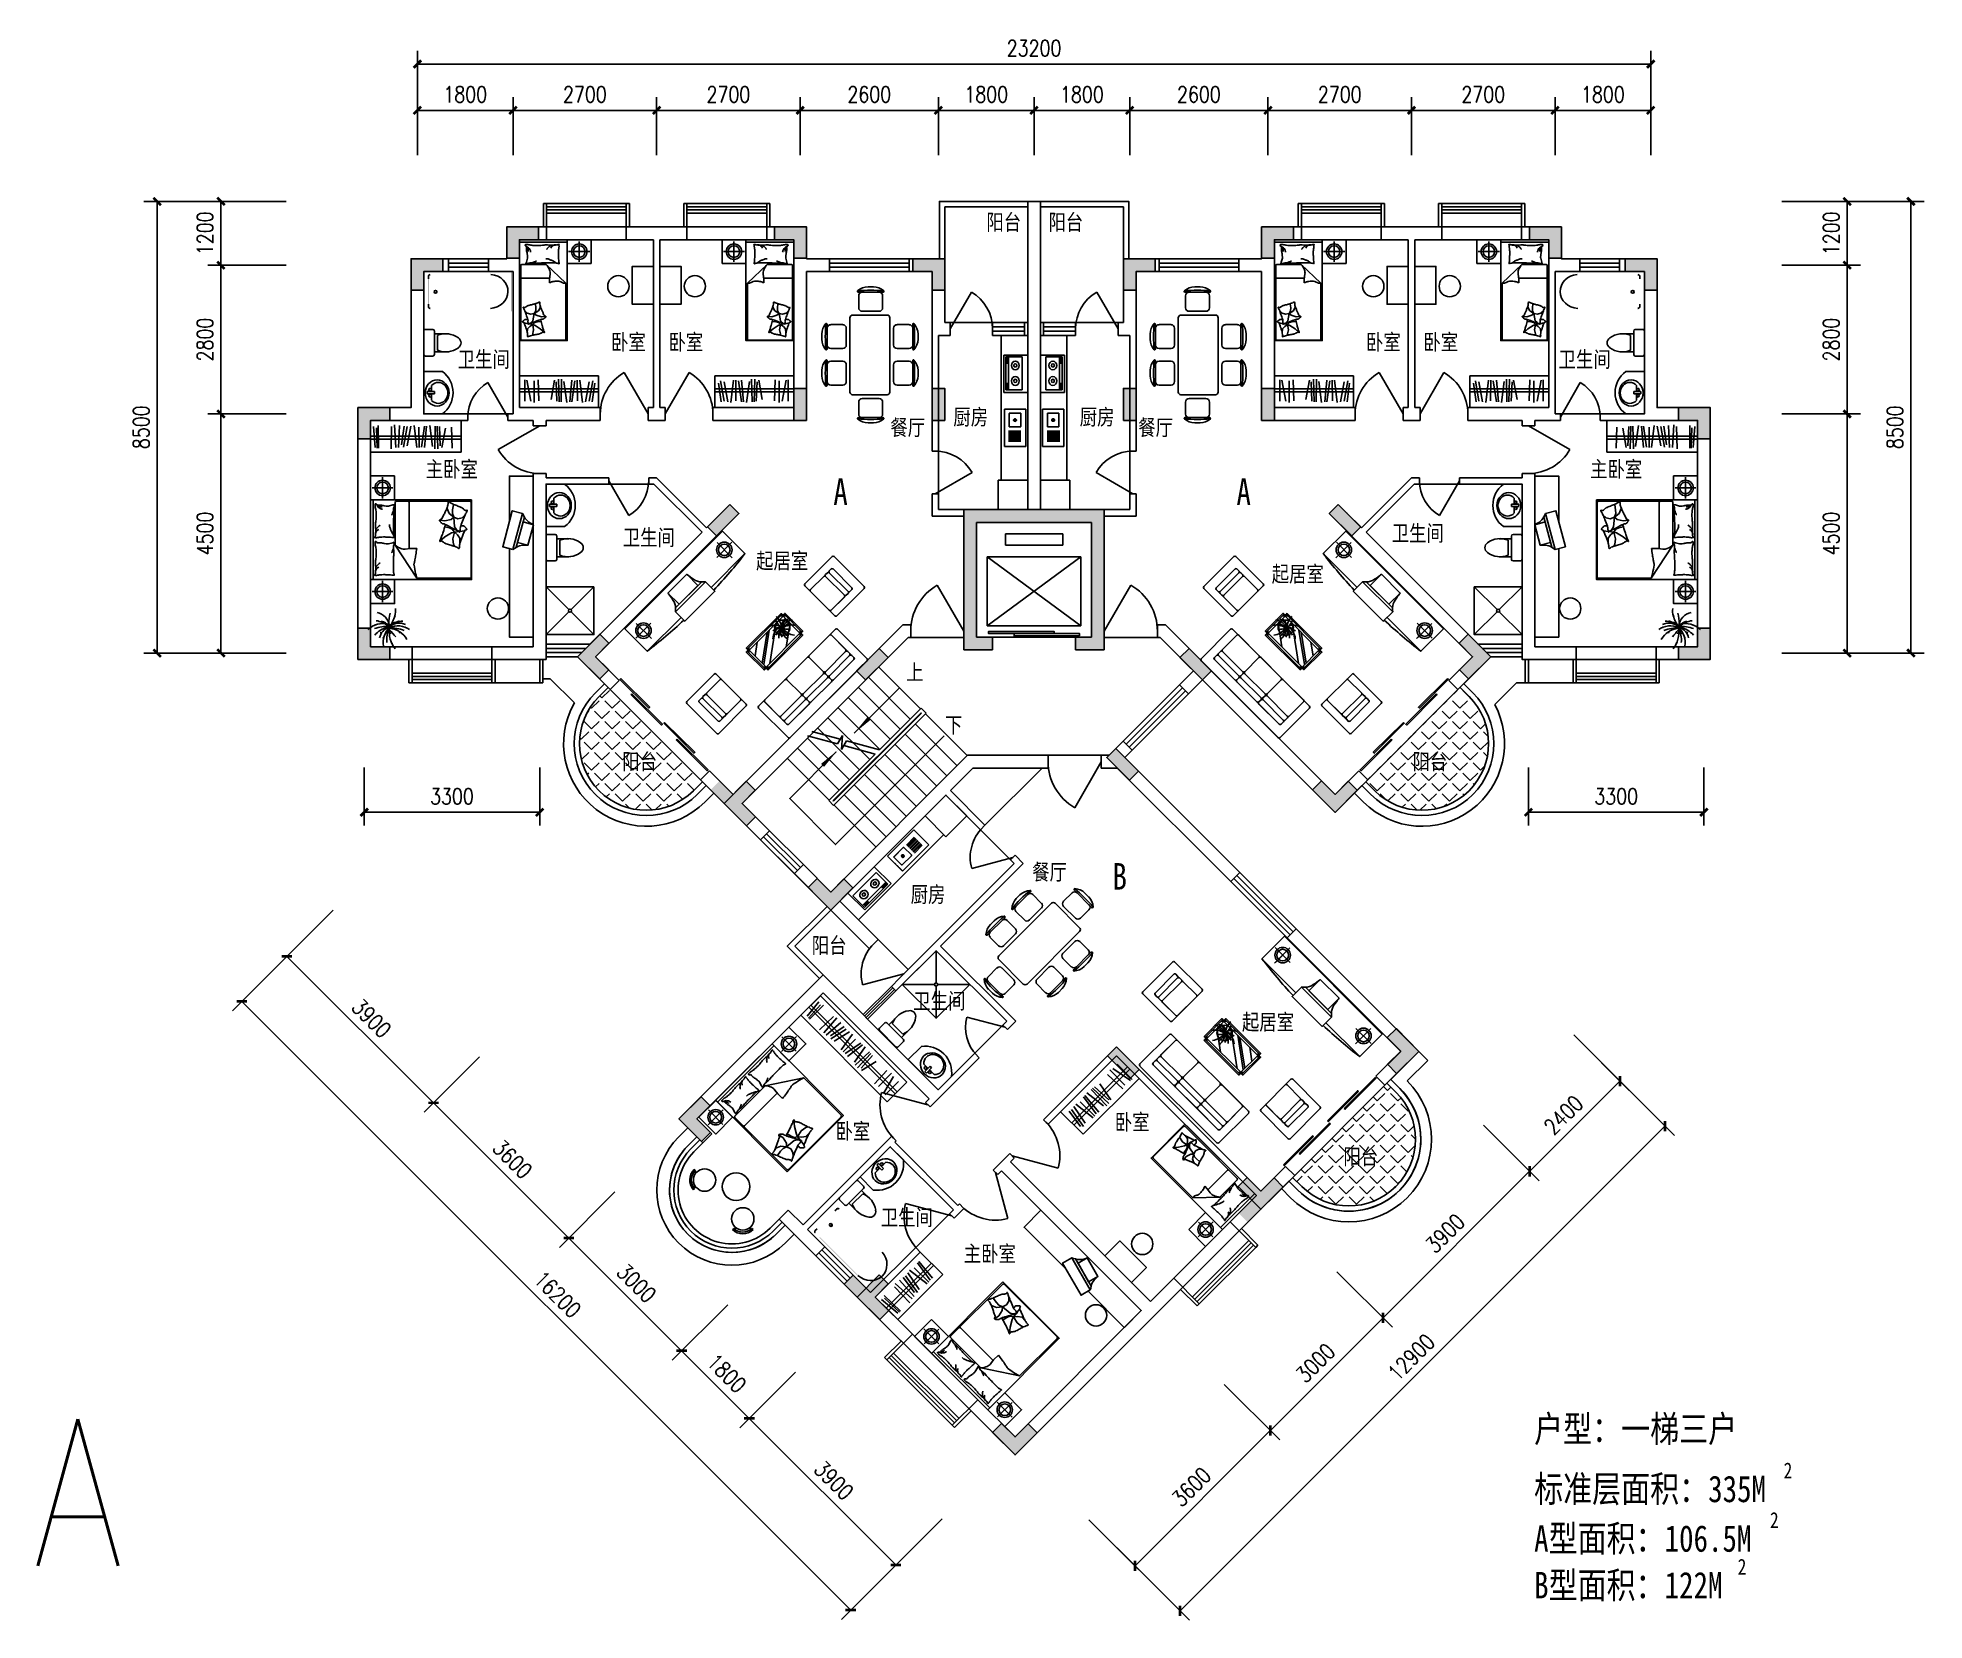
# Model space of a CAD drawing. Header units: millimetres. Extents: x 1246 to 36733, y 575 to 30358.
import ezdxf
from ezdxf.enums import TextEntityAlignment as Align

# ---------------------------------------------------------------- set-up
doc = ezdxf.new("R2010")
doc.units = ezdxf.units.MM
doc.linetypes.add('HIDDEN', pattern=[0.375, 0.25, -0.125])
for name, color, linetype in [('COLUMN', 7, 'Continuous'), ('GROUND', 2, 'Continuous'), ('H', 13, 'Continuous'), ('JIAJU', 30, 'Continuous'), ('PUB_DIM', 3, 'Continuous'), ('PUB_TEXT', 7, 'Continuous'), ('STAIR', 2, 'Continuous'), ('TOTHER', 7, 'Continuous'), ('WALL', 4, 'Continuous'), ('WINDOW', 5, 'Continuous'), ('WINDOW_TEXT', 7, 'Continuous'), ('面积线', 1, 'Continuous')]:
    doc.layers.add(name, color=color, linetype=linetype)
doc.styles.add('-黑体', font='simhei.ttf')
doc.styles.add('CHINA', font='romant', dxfattribs={"width": 0.8, "height": 150, "bigfont": 'fs64f'})
doc.styles.add('DIM_FONT', font='SIMPLEX.shx', dxfattribs={"width": 0.8})
doc.styles.add('SIMPLEX', font='SIMPLEX.SHX')
doc.styles.get("Standard").update_dxf_attribs({"font": 'arial.ttf'})
doc.dimstyles.new('DIMN', dxfattribs={"dimtxt": 300, "dimasz": 1, "dimexe": 250, "dimexo": 300, "dimgap": 150, "dimtad": 1, "dimdec": 0, "dimdsep": 46, "dimtxsty": 'DIM_FONT', "dimblk": '_DIMX', "dimblk1": 'ARCHTICK', "dimblk2": 'ARCHTICK', "dimcen": 0.1, "dimclrt": 7, "dimadec": 0, "dimazin": 0, "dimtfac": 1, "dimtdec": 0, "dimtix": 1, "dimtmove": 2, "dimatfit": 3, "dimldrblk": '_DIMX', "dimfxl": 1, "dimtolj": 1, "dimtzin": 0, "dimarcsym": 0})
pattern_1 = [(45, (10692.25, 8209.87), (-194.4544, 194.4544), [200, -75]), (135, (10692.25, 8209.87), (-194.4544, -194.4544), [200, -75])]

msp = doc.modelspace()

# ---------------------------------------------------------------- texts
at = {"layer": 'JIAJU', "style": 'DIM_FONT', "width": 0.8}
msp.add_text('A', height=2758.5, dxfattribs=at).set_placement((1151.5, 1600.4))
at = {"layer": 'PUB_TEXT', "style": '-黑体', "width": 0.8}
for s, height, p in [('阳台', 300, (19090.1, 26736.2)), ('卫生间', 300, (9144.6, 24154.9)), ('卧室', 300, (12030.7, 24480.7)), ('卧室', 300, (26230.7, 24480.7)), ('餐厅', 300, (17284.1, 22873)), ('厨房', 300, (18469.4, 23070.6)), ('餐厅', 300, (21946.4, 22873)), ('主卧室', 300, (8543.6, 22088.1)), ('A', 500, (16211.7, 21563.9)), ('卫生间', 300, (12250.3, 20803)), ('卫生间', 300, (26714.4, 20883.5)), ('起居室', 300, (14758.6, 20364)), ('上', 300, (17583.8, 18268.2)), ('下', 300, (18311.9, 17272)), ('阳台', 300, (12242.2, 16586.1)), ('餐厅', 300, (19952.2, 14506.4)), ('厨房', 300, (17666.8, 14085.5)), ('卫生间', 300, (17714, 12080.2)), ('卧室', 300, (16252.6, 9630)), ('卧室', 300, (21506.5, 9802.6)), ('卫生间', 300, (17102.8, 8005.9)), ('主卧室', 300, (18664.2, 7324.2)), ('户型：一梯三户', 500, (29394.3, 3926.8)), ('标准层面积：335M', 500, (29394.3, 2797.7)), ('2', 300, (34087.3, 3243.5)), ('2', 300, (33831.3, 2310.2)), ('A型面积：106.5M', 500, (29394.3, 1864.4)), ('B型面积：122M', 500, (29394.3, 985.3)), ('2', 300, (33223.2, 1431.1))]:
    msp.add_text(s, height=height, rotation=360, dxfattribs=at).set_placement(p)
for s, height, p in [('阳台', 300, (20258.3, 26736.2)), ('卧室', 300, (13110.9, 24480.7)), ('卧室', 300, (27310.9, 24480.7)), ('卫生间', 300, (29852.6, 24154.9)), ('厨房', 300, (20846.4, 23070.6)), ('主卧室', 300, (30446.8, 22088.1)), ('A', 500, (23794.8, 21563.9)), ('起居室', 300, (24457.9, 20116)), ('阳台', 300, (27106.1, 16586.1)), ('B', 500, (21463.1, 14325)), ('阳台', 300, (15806.3, 13124.7)), ('起居室', 300, (23897.5, 11683.7)), ('阳台', 300, (25806.2, 9149.5))]:
    msp.add_text(s, height=height, dxfattribs=at).set_placement(p)

# ---------------------------------------------------------------- blocks, each defined once
blk = doc.blocks.new('_ARCHTICK')
at = {"color": 0, "linetype": 'ByBlock', "const_width": 0.15}
blk.add_lwpolyline([(-0.5, -0.5), (0.5, 0.5)], dxfattribs=at)
blk = doc.blocks.new('_DIMX')
at = {"const_width": 50}
blk.add_lwpolyline([(-70, -70), (70, 70)], dxfattribs=at)
blk = doc.blocks.new('*D73')
at = {"layer": 'DEFPOINTS', "color": 0, "transparency": 16777216}
for p in [(12888, 28991), (12888, 27850), (15588, 27850)]:
    blk.add_point(p, dxfattribs=at)
at = {"layer": 'PUB_DIM', "color": 0, "lineweight": -2, "transparency": 16777216}
for p, q in [((12888, 28150), (12888, 29241)), ((15588, 28150), (15588, 29241)), ((15587, 28991), (12889, 28991))]:
    blk.add_line(p, q, dxfattribs=at)
at = {"layer": 'PUB_DIM', "color": 0, "lineweight": -2, "transparency": 16777216, "rotation": 180}
blk.add_blockref('_DIMX', (12888, 28991), dxfattribs=at)
at = {"layer": 'PUB_DIM', "color": 0, "lineweight": -2, "transparency": 16777216}
blk.add_blockref('_DIMX', (15588, 28991), dxfattribs=at)
at = {"layer": 'PUB_DIM', "color": 7, "transparency": 16777216, "insert": (14238, 29291), "char_height": 300, "attachment_point": 5, "style": 'DIM_FONT'}
blk.add_mtext('\\A1;2700', dxfattribs=at)
blk = doc.blocks.new('*D74')
at = {"layer": 'DEFPOINTS', "color": 0, "transparency": 16777216}
for p in [(15588, 28991), (15588, 27850), (18188, 27850)]:
    blk.add_point(p, dxfattribs=at)
at = {"layer": 'PUB_DIM', "color": 0, "lineweight": -2, "transparency": 16777216}
for p, q in [((15588, 28150), (15588, 29241)), ((18188, 28150), (18188, 29241)), ((18187, 28991), (15589, 28991))]:
    blk.add_line(p, q, dxfattribs=at)
at = {"layer": 'PUB_DIM', "color": 0, "lineweight": -2, "transparency": 16777216, "rotation": 180}
blk.add_blockref('_DIMX', (15588, 28991), dxfattribs=at)
at = {"layer": 'PUB_DIM', "color": 0, "lineweight": -2, "transparency": 16777216}
blk.add_blockref('_DIMX', (18188, 28991), dxfattribs=at)
at = {"layer": 'PUB_DIM', "color": 7, "transparency": 16777216, "insert": (16888, 29291), "char_height": 300, "attachment_point": 5, "style": 'DIM_FONT'}
blk.add_mtext('\\A1;2600', dxfattribs=at)
blk = doc.blocks.new('M_C57NTX')
for p, q in [((-496, -226), (-496, 233)), ((-486, 243), (-481, 243)), ((-427, 268), (-471, 224)), ((-399, 268), (-471, 196)), ((-471, -226), (-471, 233)), ((-446, 283), (-446, 278)), ((-436, 293), (473, 293)), ((-436, 268), (473, 268)), ((-431, 72), (-217, 228)), ((-431, -116), (43, 228)), ((-431, -159), (102, 228)), ((-336, -222), (283, 228)), ((106, -222), (469, 42)), ((436, 268), (509, 196)), ((465, 268), (509, 224)), ((483, 283), (483, 278)), ((509, 233), (509, -226)), ((524, 243), (519, 243)), ((534, 233), (534, -226)), ((-486, -236), (-481, -236)), ((-399, -262), (-471, -189)), ((-427, -262), (-471, -218)), ((-446, -277), (-446, -272)), ((473, -262), (-436, -262)), ((473, -287), (-436, -287)), ((436, -262), (509, -189)), ((465, -262), (509, -218)), ((483, -277), (483, -272)), ((524, -236), (519, -236))]:
    blk.add_line(p, q)
blk.add_lwpolyline([(-431, -222), (-431, 228), (469, 228), (469, -222)], close=True)
at = {"const_width": 12}
for points in [[(123, 120, 1), (135, 120, 1)], [(189, 24, 1), (201, 24, 1)], [(225, 150, 1), (237, 150, 1)], [(253, 126, 1), (265, 126, 1)], [(264, 18, 1), (276, 18, 1)], [(277, 84, 1), (289, 84, 1)], [(288, 107, 1), (300, 107, 1)], [(294, 93, 1), (306, 93, 1)], [(297, 74, 1), (309, 74, 1)], [(305, 18, 1), (317, 18, 1)], [(308, 87, 1), (320, 87, 1)], [(409, 163, 1), (421, 163, 1)], [(418, 27, 1), (430, 27, 1)], [(486, 90, 1), (498, 90, 1)], [(220, -38, 1), (232, -38, 1)], [(324, -108, 1), (336, -108, 1)]]:
    blk.add_lwpolyline(points, format="xyb", close=True, dxfattribs=at)
blk.add_circle((308, 86), 144)
for centre, radius, start, end in [((-486, 233), 10, 90, 180), ((-481, 233), 10, 0, 90), ((-436, 283), 10, 90, 180), ((-436, 278), 10, 180, 270), ((228, -157), 293, 78.5516, 130.9815), ((280, -402), 502, 88.3286, 108.729), ((344, -194), 291, 103.0452, 139.7766), ((110, -88), 259, 48.7581, 83.8624), ((109, 83), 193, 6.9904, 78.0284), ((364, -84), 190, 114.0956, 166.2953), ((176, 42), 126, 28.8901, 78.4579), ((482, -98), 260, 134.4861, 189.3762), ((613, -62), 346, 155.0888, 185.9637), ((781, 125), 490, 163.8561, 179.1105), ((267, -555), 642, 70.5249, 87.8244), ((624, 28), 325, 171.2496, 218.2333), ((-395, 504), 810, 328.9873, 340.361), ((421, -27), 169, 62.9909, 135.9102), ((404, -128), 234, 53.3231, 115.7633), ((-1013, -1156), 1790, 39.0488, 42.6799), ((448, -69), 233, 85.8741, 126.9558), ((269, -208), 287, 31.315, 82.1378), ((156, 293), 219, 342.9456, 6.4814), ((473, 283), 10, 0, 90), ((473, 278), 10, 270, 0), ((519, 233), 10, 90, 180), ((524, 233), 10, 0, 90), ((-486, -226), 10, 180, 270), ((-481, -226), 10, 270, 0), ((-436, -272), 10, 90, 180), ((-436, -277), 10, 180, 270), ((473, -272), 10, 0, 90), ((473, -277), 10, 270, 0), ((519, -226), 10, 180, 270), ((524, -226), 10, 270, 0)]:
    blk.add_arc(centre, radius, start, end)
at = {"style": 'DIM_FONT', "width": 0.8, "flags": 9}
for tag in ['XSIZE', 'YSIZE']:
    blk.add_attdef(tag, (0, 0), '', height=0.5, dxfattribs=at)
blk = doc.blocks.new('U_A10HSO')
at = {"layer": 'JIAJU', "rotation": 270}
blk.add_blockref('M_C57NTX', (-293, 19), dxfattribs=at)
at = {"style": 'DIM_FONT', "width": 0.8, "flags": 9}
for tag in ['XSIZE', 'YSIZE']:
    blk.add_attdef(tag, (0, 0), '', height=0.5, dxfattribs=at)
blk = doc.blocks.new('M_C34MSO')
for p, q in [((-1058, -186), (-1058, 600)), ((-1031, 627), (1015, 627)), ((-896, 8), (-896, 627)), ((881, -19), (881, 627)), ((1042, -186), (1042, 600)), ((-1031, -213), (1015, -213)), ((-869, -19), (881, -19))]:
    blk.add_line(p, q)
for points in [[(-869, 196), (-331, 196, 0.414214), (-304, 223), (-304, 600, 0.414214), (-331, 627), (-869, 627, 0.414214), (-896, 600), (-896, 223, 0.414214)], [(-277, 196), (261, 196, 0.414214), (288, 223), (288, 600, 0.414214), (261, 627), (-277, 627, 0.414214), (-304, 600), (-304, 223, 0.414214)], [(315, 196), (854, 196, 0.414214), (881, 223), (881, 600, 0.414214), (854, 627), (315, 627, 0.414214), (288, 600), (288, 223, 0.414214)], [(-869, 89), (-331, 89, 0.414214), (-304, 115), (-304, 169, 0.414214), (-331, 196), (-869, 196, 0.414214), (-896, 169), (-896, 115, 0.414214)], [(-869, -19), (-331, -19, 0.414214), (-304, 8), (-304, 62, 0.414214), (-331, 89), (-869, 89, 0.414214), (-896, 62), (-896, 8, 0.414214)], [(-277, 89), (261, 89, 0.414214), (288, 115), (288, 169, 0.414214), (261, 196), (-277, 196, 0.414214), (-304, 169), (-304, 115, 0.414214)], [(-277, -19), (261, -19, 0.414214), (288, 8), (288, 62, 0.414214), (261, 89), (-277, 89, 0.414214), (-304, 62), (-304, 8, 0.414214)], [(315, 89), (854, 89, 0.414214), (881, 115), (881, 169, 0.414214), (854, 196), (315, 196, 0.414214), (288, 169), (288, 115, 0.414214)], [(315, -19), (854, -19, 0.414214), (881, 8), (881, 62, 0.414214), (854, 89), (315, 89, 0.414214), (288, 62), (288, 8, 0.414214)]]:
    blk.add_lwpolyline(points, format="xyb", close=True)
for centre, start, end in [((-1031, 600), 90, 180), ((1015, 600), 0, 90), ((-869, 8), 180, 270), ((854, 8), 270, 0), ((-1031, -186), 180, 270), ((1015, -186), 270, 0)]:
    blk.add_arc(centre, 26.9, start, end)
at = {"width": 0.8, "flags": 9}
for tag in ['XSIZE', 'YSIZE']:
    blk.add_attdef(tag, (0, 0), '', height=0.5, dxfattribs=at)
blk = doc.blocks.new('U_A8GCQ')
at = {"layer": 'JIAJU', "rotation": 90}
blk.add_blockref('M_C34MSO', (-213, 8), dxfattribs=at)
at = {"style": 'DIM_FONT', "width": 0.8, "flags": 9}
for tag in ['XSIZE', 'YSIZE']:
    blk.add_attdef(tag, (0, 0), '', height=0.5, dxfattribs=at)
blk = doc.blocks.new('*D75')
at = {"layer": 'DEFPOINTS', "color": 0, "transparency": 16777216}
for p in [(8388, 29861), (8388, 27850), (31588, 27850)]:
    blk.add_point(p, dxfattribs=at)
at = {"layer": 'PUB_DIM', "color": 0, "lineweight": -2, "transparency": 16777216}
for p, q in [((8388, 28150), (8388, 30111)), ((31587, 29861), (8389, 29861)), ((31588, 28150), (31588, 30111))]:
    blk.add_line(p, q, dxfattribs=at)
at = {"layer": 'PUB_DIM', "color": 0, "lineweight": -2, "transparency": 16777216, "rotation": 180}
blk.add_blockref('_DIMX', (8388, 29861), dxfattribs=at)
at = {"layer": 'PUB_DIM', "color": 0, "lineweight": -2, "transparency": 16777216}
blk.add_blockref('_DIMX', (31588, 29861), dxfattribs=at)
at = {"layer": 'PUB_DIM', "color": 7, "transparency": 16777216, "insert": (19988, 30161), "char_height": 300, "attachment_point": 5, "style": 'DIM_FONT'}
blk.add_mtext('\\A1;23200', dxfattribs=at)
blk = doc.blocks.new('_WBLK')
for p, q in [((-0.5, 0.5), (0.5, 0.5)), ((0.5, 0.167), (-0.5, 0.167)), ((0.5, -0.167), (-0.5, -0.167)), ((-0.5, -0.5), (0.5, -0.5))]:
    blk.add_line(p, q)
at = {"layer": 'WINDOW_TEXT', "style": 'SIMPLEX', "flags": 9}
blk.add_attdef('A', text='', height=1, dxfattribs=at).set_placement((0, 1.5), align=Align.MIDDLE)
blk = doc.blocks.new('_C0XPE')
at = {"layer": 'JIAJU', "ltscale": 100}
for p, q in [((-600, 5000), (-600, 0)), ((0, 5000), (-600, 5000)), ((-305, 5000), (-305, 0)), ((-245, 5000), (-245, 0)), ((0, 5000), (0, 0)), ((-482, 4742), (-76, 4742)), ((-87, 4648), (-482, 4461)), ((-502, 4305), (-97, 4305)), ((-471, 4087), (-76, 4118)), ((-482, 3235), (-118, 3277)), ((-450, 3516), (-87, 3350)), ((-502, 2778), (-107, 2913)), ((-492, 3131), (-66, 3163)), ((-492, 3038), (-66, 3017)), ((-492, 2633), (-87, 2539)), ((-492, 2539), (-97, 2394)), ((-502, 2041), (-87, 2165)), ((-471, 2269), (-87, 2280)), ((-492, 1895), (-118, 1719)), ((-492, 1584), (-139, 1459)), ((-482, 1719), (-97, 1552)), ((-513, 1116), (-87, 1178)), ((-502, 1365), (-87, 1314)), ((-482, 981), (-66, 960)), ((-502, 358), (-76, 368)), ((-600, 0), (0, 0)), ((-482, 129), (-87, 212)), ((-461, 275), (-76, 306))]:
    blk.add_line(p, q, dxfattribs=at)
at = {"ltscale": 100, "style": 'DIM_FONT', "width": 0.8, "flags": 9}
for tag in ['XSIZE', 'YSIZE']:
    blk.add_attdef(tag, (0, 0), '', height=0.5, dxfattribs=at)
blk = doc.blocks.new('U_A0DIR')
at = {"layer": 'JIAJU', "yscale": 0.46, "rotation": 90}
blk.add_blockref('_C0XPE', (1150, 600), dxfattribs=at)
at = {"style": 'DIM_FONT', "width": 0.8, "flags": 9}
for tag in ['XSIZE', 'YSIZE']:
    blk.add_attdef(tag, (0, 0), '', height=0.5, dxfattribs=at)
blk = doc.blocks.new('U_A6GYP')
at = {"layer": 'JIAJU'}
for p, q in [((-225, 425), (-225, 25)), ((-418, 225), (-32, 225))]:
    blk.add_line(p, q, dxfattribs=at)
blk.add_lwpolyline([(-450, 0), (0, 0), (0, 450), (-450, 450)], close=True, dxfattribs=at)
for radius in [145, 109]:
    blk.add_circle((-225, 225), radius, dxfattribs=at)
at = {"style": 'DIM_FONT', "width": 0.8, "flags": 9}
for tag in ['XSIZE', 'YSIZE']:
    blk.add_attdef(tag, (0, 0), '', height=0.5, dxfattribs=at)
blk = doc.blocks.new('M_C54TQD')
for p, q in [((0, -52), (1500, -52)), ((26, -509), (26, -1968)), ((853, -489), (46, -489)), ((853, -489), (1472, -916)), ((46, -761), (915, -761)), ((1472, -1968), (1472, -916)), ((381, -1368), (395, -1471)), ((778, -1368), (698, -1472)), ((90, -1638), (87, -1645)), ((188, -1621), (90, -1638)), ((161, -1514), (137, -1518)), ((255, -1552), (161, -1514)), ((257, -1618), (188, -1621)), ((324, -1645), (255, -1552)), ((324, -1645), (257, -1618)), ((369, -1593), (324, -1645)), ((324, -1645), (510, -1664)), ((324, -1645), (355, -1728)), ((355, -1728), (335, -1810)), ((395, -1471), (369, -1593)), ((528, -1559), (509, -1470)), ((510, -1664), (560, -1700)), ((548, -1617), (528, -1559)), ((605, -1658), (548, -1617)), ((560, -1700), (572, -1709)), ((592, -1767), (580, -1861)), ((605, -1658), (594, -1752)), ((623, -1603), (605, -1658)), ((605, -1658), (734, -1626)), ((605, -1658), (655, -1721)), ((698, -1472), (623, -1603)), ((655, -1721), (720, -1769)), ((720, -1769), (813, -1769)), ((734, -1626), (837, -1640)), ((837, -1640), (873, -1660)), ((46, -1988), (1452, -1988)), ((335, -1810), (281, -1873))]:
    blk.add_line(p, q)
blk.add_lwpolyline([(0, -2000), (0, 0), (1500, 0), (1500, -2000)], close=True)
for points in [[(101, -127, -0.263368), (73, -108, -0.494818), (82, -89, -0.049225), (100, -88, -0.036831), (124, -89, -0.031893), (161, -97, 0.035782), (195, -104, 0.032941), (285, -110, 0.026564), (396, -104, 0.017905), (434, -99, -0.033397), (454, -97, -0.03204), (491, -97, 0.018442), (555, -101, 0.010837), (620, -100, 0.014624), (668, -97, 0.111249), (691, -89, -0.153708), (708, -86, -0.076444), (715, -87, -0.215512), (717, -89, -0.585858), (714, -92, 0.363489), (709, -95, 0.191716), (709, -106, -0.129675), (711, -123, -0.01735), (708, -140, 0.019326), (706, -155, 0.018818), (699, -223, 0.021828), (698, -283, 0.006204), (700, -316, 0.001963), (706, -423, 0.028341), (710, -459, -0.117014), (709, -468, -0.36606), (708, -469, -0.03973), (694, -466, -0.048309), (681, -461, 0.062981), (670, -457, 0.04058), (647, -454, 0.014345), (580, -451, 0.005484), (454, -452, 0.007153), (358, -455, 0.008762), (316, -458, -0.008153), (270, -461, -0.06251), (213, -456, 0.078669), (167, -454, 0.047825), (145, -459, -0.034494), (114, -466, -0.023571), (89, -469, -0.510228), (88, -468), (95, -438), (116, -356, 0.073041), (118, -336, 0.023305), (112, -275, 0.018299), (108, -252, -0.01097), (101, -214, -0.042281), (98, -180, -0.027201), (101, -126)], [(99, -143, -0.05369), (114, -156, -0.070312), (122, -168, -0.015448), (125, -177, -0.013244), (129, -187, -0.082127), (132, -205, -0.064164), (129, -228)], [(101, -127, -0.077379), (136, -152, -0.077379), (161, -187, -0.047525), (171, -211, -0.047525), (176, -238)], [(575, -101, 0.027842), (551, -111, 0.048685), (539, -119, 0.023666), (511, -144, 0.031223), (492, -164, 0.046801), (486, -172, 0.023191), (478, -189)], [(657, -95, 0.088153), (622, -98, 0.088153), (591, -114, 0.077547), (569, -135, 0.077547), (555, -162)], [(810, -127, -0.263368), (782, -108, -0.494818), (791, -89, -0.049225), (809, -88, -0.036831), (833, -89, -0.031893), (871, -97, 0.035782), (905, -104, 0.032941), (994, -110, 0.026564), (1106, -104, 0.017905), (1143, -99, -0.033397), (1163, -97, -0.03204), (1200, -97, 0.018442), (1265, -101, 0.010837), (1329, -100, 0.014624), (1377, -97, 0.111249), (1400, -89, -0.153708), (1417, -86, -0.076444), (1424, -87, -0.215512), (1426, -89, -0.585858), (1423, -92, 0.363489), (1419, -95, 0.191716), (1419, -106, -0.129675), (1421, -123, -0.01735), (1418, -140, 0.019326), (1415, -155, 0.018818), (1408, -223, 0.021828), (1407, -283, 0.006204), (1409, -316, 0.001963), (1415, -423, 0.028341), (1419, -459, -0.117014), (1419, -468, -0.36606), (1417, -469, -0.03973), (1404, -466, -0.048309), (1390, -461, 0.062981), (1379, -457, 0.04058), (1356, -454, 0.014345), (1289, -451, 0.005484), (1164, -452, 0.007153), (1067, -455, 0.008762), (1025, -458, -0.008153), (979, -461, -0.06251), (922, -456, 0.078669), (877, -454, 0.047825), (854, -459, -0.034494), (823, -466, -0.023571), (798, -469, -0.510228), (797, -468), (805, -438), (825, -356, 0.073041), (827, -336, 0.023305), (821, -275, 0.018299), (817, -252, -0.01097), (810, -214, -0.042281), (807, -180, -0.027201), (810, -126)], [(1284, -101, 0.027842), (1260, -111, 0.048685), (1248, -119, 0.023666), (1220, -144, 0.031223), (1201, -164, 0.046801), (1196, -172, 0.023191), (1188, -189)], [(1366, -95, 0.088153), (1332, -98, 0.088153), (1300, -114, 0.077547), (1279, -135, 0.077547), (1265, -162)], [(191, -454, 0.009729), (219, -445, 0.009729), (246, -435, 0.007971), (267, -426, 0.007971), (289, -416)], [(661, -455, 0.016108), (622, -429, 0.024599), (595, -414, 0.009477), (546, -391, 0.015937), (516, -378, 0.072521), (500, -375, 0.033339), (463, -375)], [(853, -489, -0.085272), (917, -599, -0.124044), (926, -686), (912, -782), (914, -912)], [(901, -454, 0.009729), (928, -445, 0.009729), (955, -435, 0.007971), (977, -426, 0.007971), (998, -416)], [(914, -912, 0.007867), (1032, -894, 0.009508), (1128, -876, 0.006616), (1193, -862, -0.023828), (1212, -858, -0.080713), (1230, -859, -0.009591), (1383, -891, -0.013133), (1416, -899, -0.007859), (1472, -916)], [(464, -1480, 0.025626), (476, -1478, 0.0108), (605, -1436, 0.00456), (692, -1405, 0.01125), (727, -1391, 0.069394), (746, -1380, -0.079756), (763, -1371, -0.106399), (778, -1368, -0.328642), (782, -1372, -0.299547), (779, -1378, 0.189917), (774, -1387, 0.033518), (773, -1397, 0.075627), (773, -1402, 0.053489), (776, -1410, 0.017838), (788, -1432, 0.038394), (805, -1456, -0.059529), (816, -1472, -0.035943), (826, -1498, -0.011245), (852, -1585, -0.006203), (862, -1624, 0.010783), (868, -1647, 0.019485), (873, -1660, 0.005062), (892, -1710, 0.101392), (909, -1736, -0.223768), (914, -1749, -0.25558), (911, -1754, -0.081563), (895, -1759, -0.071805), (878, -1759, 0.069985), (861, -1759, 0.03546), (801, -1772, 0.029432), (732, -1797, 0.001554), (699, -1811, -0.00152), (665, -1826, -0.004735), (629, -1840, 0.00382), (586, -1859, 0.296001), (564, -1891, -0.649774), (542, -1900, -0.02319), (538, -1895, 0.0288), (534, -1892, 0.005727), (527, -1886, -0.004358), (519, -1878, -0.027528), (502, -1861, -0.046214), (493, -1850, -0.194121), (490, -1833, 0.133719), (489, -1809, 0.005779), (482, -1787, 0.008882)]]:
    blk.add_lwpolyline(points, format="xyb")
blk.add_lwpolyline([(58, -1583, 0.101392), (40, -1559, -0.223768), (34, -1546, -0.25558), (36, -1541, -0.081563), (52, -1535, -0.071805), (69, -1534, 0.069985), (86, -1532, 0.03546), (145, -1515, 0.029432), (211, -1485, 0.001554), (244, -1468, -0.00152), (276, -1451, -0.004735), (311, -1433, 0.00382), (353, -1412, 0.296001), (372, -1378, -0.649774), (393, -1367, -0.02319), (398, -1372, 0.0288), (402, -1375, 0.005727), (409, -1380, -0.004358), (418, -1387, -0.027528), (436, -1403, -0.046214), (445, -1414, -0.194121), (450, -1430, 0.133719), (453, -1454, 0.011505), (471, -1496, 0.008882), (497, -1550, 0.012426), (535, -1618, -0.033612), (547, -1644), (570, -1701), (588, -1744, 0.224341), (603, -1757, -0.722772), (603, -1766, -0.103513), (599, -1767, 0.053465), (592, -1767, 0.030109), (569, -1772, -0.031436), (547, -1776, -0.05324), (532, -1776, 0.05518), (517, -1777, 0.056271), (492, -1783, 0.0108), (366, -1835, 0.00456), (281, -1873, 0.01125), (247, -1889, 0.069394), (229, -1902, -0.079756), (213, -1912, -0.106399), (199, -1915, -0.328642), (195, -1912, -0.299547), (196, -1906, 0.189917), (201, -1896, 0.033518), (202, -1886, 0.075627), (201, -1882, 0.053489), (197, -1874, 0.017838), (184, -1853, 0.038394), (165, -1830, -0.059529), (153, -1815, -0.035943), (140, -1790, -0.011245), (108, -1705, -0.006203), (95, -1667, 0.010783), (87, -1645, 0.019485), (82, -1632, 0.005062)], format="xyb", close=True)
for centre, start, end in [((46, -509), 90, 180), ((46, -741), 180, 270), ((46, -1968), 180, 270), ((1452, -1968), 270, 0)]:
    blk.add_arc(centre, 20, start, end)
at = {"style": 'DIM_FONT', "width": 0.8, "flags": 9}
for tag in ['XSIZE', 'YSIZE']:
    blk.add_attdef(tag, (0, 0), '', height=0.5, dxfattribs=at)
blk = doc.blocks.new('U_A4GEV')
at = {"layer": 'JIAJU', "yscale": 0.95, "rotation": 270}
blk.add_blockref('M_C54TQD', (0, 1500), dxfattribs=at)
at = {"style": 'DIM_FONT', "width": 0.8, "flags": 9}
for tag in ['XSIZE', 'YSIZE']:
    blk.add_attdef(tag, (0, 0), '', height=0.5, dxfattribs=at)
blk = doc.blocks.new('_DBLK')
blk.add_line((-0.5, 0), (0, -0.866))
blk.add_arc((-0.5, 0), 1, 300, 0)
at = {"style": 'SIMPLEX', "flags": 9}
blk.add_attdef('A', text='', height=1, dxfattribs=at).set_placement((0, 1.5), align=Align.MIDDLE)
blk = doc.blocks.new('M_E33IEP')
at = {"linetype": 'Continuous'}
for p, q in [((44, -21), (44, 20)), ((44, 20), (194, 20)), ((135, 135), (135, 20)), ((194, 20), (194, -21)), ((194, -21), (44, -21)), ((135, -21), (135, -144))]:
    blk.add_line(p, q, dxfattribs=at)
for centre, radius in [((248, -5), 246), ((106, 56), 26.7), ((105, -55), 26.7)]:
    blk.add_circle(centre, radius, dxfattribs=at)
blk.add_arc((274, -5), 197, 225.2527, 134.7473, dxfattribs=at)
at = {"style": 'DIM_FONT', "width": 0.8, "flags": 9}
for tag in ['XSIZE', 'YSIZE']:
    blk.add_attdef(tag, (0, 0), '', height=0.5, dxfattribs=at)
at = {"linetype": 'Continuous', "style": 'CHINA', "width": 0.8, "flags": 9}
for tag in ['XSIZE', 'YSIZE']:
    blk.add_attdef(tag, (2, -251), '', height=150, dxfattribs=at)
blk = doc.blocks.new('U_B0XZV')
at = {"layer": 'JIAJU', "xscale": 0.91278, "rotation": 270}
blk.add_blockref('M_E33IEP', (1, 40), dxfattribs=at)
at = {"style": 'DIM_FONT', "width": 0.8, "flags": 9}
for tag in ['XSIZE', 'YSIZE']:
    blk.add_attdef(tag, (0, 0), '', height=0.5, dxfattribs=at)
blk = doc.blocks.new('*D77')
at = {"layer": 'DEFPOINTS', "color": 0, "transparency": 16777216}
for p in [(6220, 26077), (4693, 23277), (6220, 23277)]:
    blk.add_point(p, dxfattribs=at)
at = {"layer": 'PUB_DIM', "color": 0, "lineweight": -2, "transparency": 16777216}
for p, q in [((5920, 26077), (4443, 26077)), ((4693, 26076), (4693, 23278)), ((5920, 23277), (4443, 23277))]:
    blk.add_line(p, q, dxfattribs=at)
for p, rotation in [((4693, 26077), 90), ((4693, 23277), 270)]:
    blk.add_blockref('_DIMX', p, dxfattribs=dict(at, rotation=rotation))
at = {"layer": 'PUB_DIM', "color": 7, "transparency": 16777216, "insert": (4393, 24677), "char_height": 300, "attachment_point": 5, "rotation": 90, "style": 'DIM_FONT'}
blk.add_mtext('\\A1;2800', dxfattribs=at)
blk = doc.blocks.new('*D78')
at = {"layer": 'DEFPOINTS', "color": 0, "transparency": 16777216}
for p in [(6220, 27277), (3493, 18777), (6220, 18777)]:
    blk.add_point(p, dxfattribs=at)
at = {"layer": 'PUB_DIM', "color": 0, "lineweight": -2, "transparency": 16777216}
for p, q in [((5920, 27277), (3243, 27277)), ((3493, 27276), (3493, 18778)), ((5920, 18777), (3243, 18777))]:
    blk.add_line(p, q, dxfattribs=at)
for p, rotation in [((3493, 27277), 90), ((3493, 18777), 270)]:
    blk.add_blockref('_DIMX', p, dxfattribs=dict(at, rotation=rotation))
at = {"layer": 'PUB_DIM', "color": 7, "transparency": 16777216, "insert": (3193, 23027), "char_height": 300, "attachment_point": 5, "rotation": 90, "style": 'DIM_FONT'}
blk.add_mtext('\\A1;8500', dxfattribs=at)
blk = doc.blocks.new('M_C58LWA')
for p, q in [((-173, -181), (-194, -202)), ((-136, -160), (-161, -191)), ((-124, -170), (-150, -200)), ((124, -170), (150, -200)), ((136, -160), (161, -191)), ((173, -181), (194, -202))]:
    blk.add_line(p, q)
at = {"linetype": 'Continuous'}
blk.add_circle((0, 0), 210, dxfattribs=at)
for radius in [280, 250]:
    blk.add_arc((0, 0), radius, 226.2207, 313.7793)
at = {"style": 'DIM_FONT', "width": 0.8, "flags": 9}
for tag in ['XSIZE', 'YSIZE']:
    blk.add_attdef(tag, (0, 0), '', height=0.5, dxfattribs=at)
blk = doc.blocks.new('*D82')
at = {"layer": 'DEFPOINTS', "color": 0, "transparency": 16777216}
for p in [(6220, 23277), (4693, 18777), (6220, 18777)]:
    blk.add_point(p, dxfattribs=at)
at = {"layer": 'PUB_DIM', "color": 0, "lineweight": -2, "transparency": 16777216}
for p, q in [((5920, 23277), (4443, 23277)), ((4693, 23276), (4693, 18778)), ((5920, 18777), (4443, 18777))]:
    blk.add_line(p, q, dxfattribs=at)
for p, rotation in [((4693, 23277), 90), ((4693, 18777), 270)]:
    blk.add_blockref('_DIMX', p, dxfattribs=dict(at, rotation=rotation))
at = {"layer": 'PUB_DIM', "color": 7, "transparency": 16777216, "insert": (4393, 21027), "char_height": 300, "attachment_point": 5, "rotation": 90, "style": 'DIM_FONT'}
blk.add_mtext('\\A1;4500', dxfattribs=at)
blk = doc.blocks.new('*D83')
at = {"layer": 'DEFPOINTS', "color": 0, "transparency": 16777216}
for p in [(7388, 16921), (10688, 16921), (7388, 15781)]:
    blk.add_point(p, dxfattribs=at)
at = {"layer": 'PUB_DIM', "color": 0, "lineweight": -2, "transparency": 16777216}
for p, q in [((7388, 16621), (7388, 15531)), ((10688, 16621), (10688, 15531)), ((10687, 15781), (7389, 15781))]:
    blk.add_line(p, q, dxfattribs=at)
at = {"layer": 'PUB_DIM', "color": 0, "lineweight": -2, "transparency": 16777216, "rotation": 180}
blk.add_blockref('_DIMX', (7388, 15781), dxfattribs=at)
at = {"layer": 'PUB_DIM', "color": 0, "lineweight": -2, "transparency": 16777216}
blk.add_blockref('_DIMX', (10688, 15781), dxfattribs=at)
at = {"layer": 'PUB_DIM', "color": 7, "transparency": 16777216, "insert": (9038, 16081), "char_height": 300, "attachment_point": 5, "style": 'DIM_FONT'}
blk.add_mtext('\\A1;3300', dxfattribs=at)
blk = doc.blocks.new('00417160123020')
for p, q in [((-750, 90), (750, 90)), ((-750, 29.7), (750, 29.7)), ((-750, -29.7), (750, -29.7)), ((-750, -90), (750, -90))]:
    blk.add_line(p, q)
at = {"style": 'SIMPLEX', "flags": 9}
blk.add_attdef('A', text='', height=1, dxfattribs=at).set_placement((0, 0), align=Align.MIDDLE)
blk = doc.blocks.new('M_C33SQR')
for p, q in [((-433, 755), (-433, 25)), ((392, 780), (-408, 780)), ((417, 755), (417, 25)), ((242, 600), (-258, 600)), ((267, 575), (267, 0)), ((392, 0), (-408, 0))]:
    blk.add_line(p, q)
for points in [[(242, 600), (-258, 600, 0.414214), (-283, 575), (-283, 525, 0.414214), (-258, 500), (242, 500, 0.414214), (267, 525), (267, 575, 0.414214)], [(242, 500), (-258, 500, 0.414214), (-283, 475), (-283, 425, 0.414214), (-258, 400), (242, 400, 0.414214), (267, 425), (267, 475, 0.414214)], [(242, 400), (-258, 400, 0.414214), (-283, 375), (-283, 25, 0.414214), (-258, 0), (242, 0, 0.414214), (267, 25), (267, 375, 0.414214)]]:
    blk.add_lwpolyline(points, format="xyb", close=True)
for centre, start, end in [((-408, 755), 90, 180), ((392, 755), 0, 90), ((242, 575), 0, 90), ((-408, 25), 180, 270), ((392, 25), 270, 0)]:
    blk.add_arc(centre, 25, start, end)
at = {"width": 0.8, "flags": 9}
for tag in ['XSIZE', 'YSIZE']:
    blk.add_attdef(tag, (0, 0), '', height=0.5, dxfattribs=at)
blk = doc.blocks.new('TV')
at = {"layer": 'JIAJU'}
for points in [[(-250, 350), (-250, -350), (-450, -350), (-450, 350)], [(-200, 200), (-200, -200), (0, -200), (0, 200)]]:
    blk.add_lwpolyline(points, close=True, dxfattribs=at)
for points in [[(-250, 350), (-450, 350), (-450, -350), (-250, -350)], [(-200, -294), (-200, 294)]]:
    blk.add_lwpolyline(points, dxfattribs=at)
for points in [[(-250, 350), (-219, 313), (-131, 209), (10, 204), (0, 200)], [(-250, -350), (-219, -313), (-131, -209), (10, -204), (0, -200)]]:
    blk.add_open_spline(points, degree=3, knots=[0, 0, 0, 0, 140.571181, 395.440063, 395.440063, 395.440063, 395.440063], dxfattribs=at)
blk = doc.blocks.new('M_F19')
at = {"const_width": 30}
for points in [[(-446, 82, 1), (-416, 82, 1)], [(-192, 156, 1), (-162, 156, 1)], [(-123, 99, 1), (-93, 99, 1)], [(-61, -8, 1), (-31, -8, 1)], [(-34, 49, 1), (-4, 49, 1)], [(-20, 16, 1), (10, 16, 1)], [(14, 0, 1), (44, 0, 1)], [(269, 190, 1), (299, 190, 1)], [(461, 8, 1), (491, 8, 1)], [(-281, -157, 1), (-251, -157, 1)], [(-206, -314, 1), (-176, -314, 1)], [(-96, -173, 1), (-66, -173, 1)], [(-13, -33, 1), (17, -33, 1)], [(7, -173, 1), (37, -173, 1)], [(56, -487, 1), (86, -487, 1)], [(289, -149, 1), (319, -149, 1)]]:
    blk.add_lwpolyline(points, format="xyb", close=True, dxfattribs=at)
for centre, radius, start, end in [((-364, 515), 548, 342.94564, 6.48138), ((-185, -611), 732, 78.55155, 130.98153), ((-55, -1223), 1256, 88.32856, 108.729), ((104, -701), 728, 103.04524, 139.77663), ((-480, -437), 647, 48.7581, 83.8624), ((-483, -9), 482, 6.99045, 78.02836), ((155, -426), 476, 114.09558, 166.29534), ((-315, -111), 315, 28.89012, 78.45792), ((1199, 96), 1225, 163.85612, 179.11051), ((-1741, 1044), 2026, 328.98728, 340.36101), ((298, -285), 422, 62.99086, 135.91017), ((257, -536), 586, 53.32313, 115.76326), ((366, -391), 582, 85.87406, 126.95584), ((450, -463), 649, 134.48606, 189.37622), ((779, -372), 864, 155.08876, 185.96372), ((-87, -1604), 1605, 70.5249, 87.82437), ((805, -149), 813, 171.24958, 218.23328), ((-3288, -3108), 4475, 39.04877, 42.6799), ((-83, -736), 718, 31.31505, 82.13779)]:
    blk.add_arc(centre, radius, start, end)
at = {"width": 0.8, "flags": 9}
for tag in ['XSIZE', 'YSIZE']:
    blk.add_attdef(tag, (0, 0), '', height=0.5, dxfattribs=at)
blk = doc.blocks.new('U_C0KIT')
at = {"layer": 'JIAJU', "xscale": 0.76923, "yscale": 0.76923, "zscale": 0.76923}
blk.add_blockref('M_F19', (0, 0), dxfattribs=at)
at = {"style": 'DIM_FONT', "width": 0.8, "flags": 9}
for tag in ['XSIZE', 'YSIZE']:
    blk.add_attdef(tag, (0, 0), '', height=0.5, dxfattribs=at)
blk = doc.blocks.new('U_B3YBY')
at = {"layer": 'JIAJU', "color": 9}
for p, q in [((-170, 200), (-170, 430)), ((170, 200), (170, 430)), ((-250, 30), (-250, 170)), ((-220, 200), (220, 200)), ((220, 0), (-220, 0)), ((-140, 260), (140, 260)), ((250, 170), (250, 30))]:
    blk.add_line(p, q, dxfattribs=at)
for centre, radius, start, end in [((227, 413), 398, 143.3619, 202.5495), ((0, 590), 110, 33.4509, 146.5491), ((-227, 413), 398, 337.4505, 36.6381), ((-220, 170), 30, 90, 180), ((-220, 30), 30, 180, 270), ((220, 170), 30, 0, 90), ((220, 30), 30, 270, 0)]:
    blk.add_arc(centre, radius, start, end, dxfattribs=at)
at = {"style": 'DIM_FONT', "width": 0.8, "flags": 9}
for tag in ['XSIZE', 'YSIZE']:
    blk.add_attdef(tag, (0, 0), '', height=0.5, dxfattribs=at)
blk = doc.blocks.new('U_B1IZM')
at = {"layer": 'JIAJU', "xscale": -1, "rotation": 270}
blk.add_blockref('U_B3YBY', (0, 0), dxfattribs=at)
at = {"style": 'DIM_FONT', "width": 0.8, "flags": 9}
for tag in ['XSIZE', 'YSIZE']:
    blk.add_attdef(tag, (0, 0), '', height=0.5, dxfattribs=at)
blk = doc.blocks.new('_C2MJO')
at = {"layer": 'JIAJU'}
for p, q in [((-266, 0), (266, 0)), ((0, 275), (0, -275)), ((0, 0), (-294, 0))]:
    blk.add_line(p, q, dxfattribs=at)
for radius in [200, 150]:
    blk.add_circle((0, 0), radius, dxfattribs=at)
at = {"style": 'DIM_FONT', "width": 0.8, "flags": 9}
for tag in ['XSIZE', 'YSIZE']:
    blk.add_attdef(tag, (0, 0), '', height=0.5, dxfattribs=at)
blk = doc.blocks.new('U_A8KZN')
at = {"layer": 'JIAJU'}
for points in [[(350, -400), (600, -400), (600, 400), (350, 400)], [(300, 344), (300, -344)]]:
    blk.add_lwpolyline(points, dxfattribs=at)
for points in [[(350, -400), (350, 400), (600, 400), (600, -400)], [(300, -250), (300, 250), (0, 250), (0, -250)]]:
    blk.add_lwpolyline(points, close=True, dxfattribs=at)
for points in [[(350, 400), (319, 363), (231, 259), (-10, 254), (0, 250)], [(350, -400), (319, -363), (231, -259), (-10, -254), (0, -250)]]:
    blk.add_open_spline(points, degree=3, knots=[0, 0, 0, 0, 140.571181, 395.440063, 395.440063, 395.440063, 395.440063], dxfattribs=at)
at = {"style": 'DIM_FONT', "width": 0.8, "flags": 9}
for tag in ['XSIZE', 'YSIZE']:
    blk.add_attdef(tag, (0, 0), '', height=0.5, dxfattribs=at)
blk = doc.blocks.new('U_A2EHK')
at = {"layer": 'JIAJU'}
for points in [[(-674, 400, -0.023721), (-600, 1300)], [(-600, -1300, -0.023721), (-674, -400, -0.022437)]]:
    blk.add_lwpolyline(points, format="xyb", dxfattribs=at)
blk.add_lwpolyline([(-600, 400), (-600, 1300), (0, 1300), (0, -1300), (-600, -1300), (-600, -400)], dxfattribs=at)
at = {"layer": 'JIAJU', "xscale": 0.72727, "yscale": 0.72727, "zscale": 0.72727}
blk.add_blockref('_C2MJO', (-275, 1075), dxfattribs=at)
at = {"layer": 'JIAJU', "rotation": 180}
blk.add_blockref('U_A8KZN', (-100, 0), dxfattribs=at)
at = {"layer": 'JIAJU', "xscale": -0.72727, "yscale": 0.72727, "zscale": 0.72727, "rotation": 180}
blk.add_blockref('_C2MJO', (-275, -1075), dxfattribs=at)
at = {"style": 'DIM_FONT', "width": 0.8, "flags": 9}
for tag in ['XSIZE', 'YSIZE']:
    blk.add_attdef(tag, (0, 0), '', height=0.5, dxfattribs=at)
blk = doc.blocks.new('*D84')
at = {"layer": 'DEFPOINTS', "color": 0, "transparency": 16777216}
for p in [(6220, 27277), (4693, 26077), (6220, 26077)]:
    blk.add_point(p, dxfattribs=at)
at = {"layer": 'PUB_DIM', "color": 0, "lineweight": -2, "transparency": 16777216}
for p, q in [((5920, 27277), (4443, 27277)), ((4693, 27276), (4693, 26078)), ((5920, 26077), (4443, 26077))]:
    blk.add_line(p, q, dxfattribs=at)
for p, rotation in [((4693, 27277), 90), ((4693, 26077), 270)]:
    blk.add_blockref('_DIMX', p, dxfattribs=dict(at, rotation=rotation))
at = {"layer": 'PUB_DIM', "color": 7, "transparency": 16777216, "insert": (4393, 26677), "char_height": 300, "attachment_point": 5, "rotation": 90, "style": 'DIM_FONT'}
blk.add_mtext('\\A1;1200', dxfattribs=at)
blk = doc.blocks.new('*D85')
at = {"layer": 'DEFPOINTS', "color": 0, "transparency": 16777216}
for p in [(10188, 28991), (10188, 27850), (12888, 27850)]:
    blk.add_point(p, dxfattribs=at)
at = {"layer": 'PUB_DIM', "color": 0, "lineweight": -2, "transparency": 16777216}
for p, q in [((10188, 28150), (10188, 29241)), ((12888, 28150), (12888, 29241)), ((12887, 28991), (10189, 28991))]:
    blk.add_line(p, q, dxfattribs=at)
at = {"layer": 'PUB_DIM', "color": 0, "lineweight": -2, "transparency": 16777216, "rotation": 180}
blk.add_blockref('_DIMX', (10188, 28991), dxfattribs=at)
at = {"layer": 'PUB_DIM', "color": 0, "lineweight": -2, "transparency": 16777216}
blk.add_blockref('_DIMX', (12888, 28991), dxfattribs=at)
at = {"layer": 'PUB_DIM', "color": 7, "transparency": 16777216, "insert": (11538, 29291), "char_height": 300, "attachment_point": 5, "style": 'DIM_FONT'}
blk.add_mtext('\\A1;2700', dxfattribs=at)
blk = doc.blocks.new('*D86')
at = {"layer": 'DEFPOINTS', "color": 0, "transparency": 16777216}
for p in [(8388, 28991), (8388, 27850), (10188, 27850)]:
    blk.add_point(p, dxfattribs=at)
at = {"layer": 'PUB_DIM', "color": 0, "lineweight": -2, "transparency": 16777216}
for p, q in [((8388, 28150), (8388, 29241)), ((10188, 28150), (10188, 29241)), ((10187, 28991), (8389, 28991))]:
    blk.add_line(p, q, dxfattribs=at)
at = {"layer": 'PUB_DIM', "color": 0, "lineweight": -2, "transparency": 16777216, "rotation": 180}
blk.add_blockref('_DIMX', (8388, 28991), dxfattribs=at)
at = {"layer": 'PUB_DIM', "color": 0, "lineweight": -2, "transparency": 16777216}
blk.add_blockref('_DIMX', (10188, 28991), dxfattribs=at)
at = {"layer": 'PUB_DIM', "color": 7, "transparency": 16777216, "insert": (9288, 29291), "char_height": 300, "attachment_point": 5, "style": 'DIM_FONT'}
blk.add_mtext('\\A1;1800', dxfattribs=at)
blk = doc.blocks.new('M_E4')
for p, q in [((670, -80), (670, -137)), ((670, -86), (670, -97)), ((670, -663), (670, -614))]:
    blk.add_line(p, q)
at = {"const_width": 1.5}
for points in [[(-750, -750), (-750, 0)], [(-750, 0), (750, 0)], [(750, 0), (750, -750)], [(608, -56), (640, -56)], [(670, -90), (670, -656)], [(750, -750), (-750, -750)], [(670, -663), (670, -655)]]:
    blk.add_lwpolyline(points, dxfattribs=at)
for points in [[(-399, -56, 0.930688), (-388, -693, 0.930688)], [(670, -86, 0.414214), (640, -56, 0.414214)], [(670, -90, 0.041784), (670, -85, 0.412615)], [(640, -693, 0.414214), (670, -663, 0.414214)]]:
    blk.add_lwpolyline(points, format="xyb", dxfattribs=at)
at = {"const_width": 1.5, "flags": 128}
for points in [[(-399, -56), (608, -56)], [(-399, -694), (645, -692)]]:
    blk.add_lwpolyline(points, dxfattribs=at)
for radius in [25, 23]:
    blk.add_circle((550, -381), radius)
blk.add_arc((640, -663), 30, 270, 280.176)
at = {"width": 0.8, "flags": 9}
for tag in ['XSIZE', 'YSIZE']:
    blk.add_attdef(tag, (0, 0), '', height=0.5, dxfattribs=at)
blk = doc.blocks.new('U_B0FEM')
at = {"layer": 'JIAJU'}
blk.add_blockref('M_E4', (0, 750), dxfattribs=at)
at = {"style": 'DIM_FONT', "width": 0.8, "flags": 9}
for tag in ['XSIZE', 'YSIZE']:
    blk.add_attdef(tag, (0, 0), '', height=0.5, dxfattribs=at)
blk = doc.blocks.new('M_C55HKH')
for p, q in [((0, -52), (900, -52)), ((26, -509), (26, -1968)), ((503, -489), (46, -489)), ((503, -489), (872, -858)), ((46, -761), (564, -761)), ((872, -1968), (872, -858)), ((146, -1456), (100, -1409)), ((278, -1459), (305, -1407)), ((278, -1459), (357, -1410)), ((299, -1273), (295, -1270)), ((307, -1352), (299, -1273)), ((305, -1407), (307, -1352)), ((357, -1410), (393, -1337)), ((393, -1337), (392, -1318)), ((163, -1664), (89, -1649)), ((211, -1478), (146, -1456)), ((154, -1766), (147, -1841)), ((196, -1718), (154, -1766)), ((249, -1682), (175, -1667)), ((249, -1682), (196, -1718)), ((278, -1459), (211, -1478)), ((219, -1643), (211, -1652)), ((251, -1606), (219, -1643)), ((249, -1682), (286, -1639)), ((249, -1682), (266, -1787)), ((292, -1700), (249, -1682)), ((278, -1459), (251, -1606)), ((317, -1498), (278, -1459)), ((286, -1639), (333, -1628)), ((391, -1769), (292, -1700)), ((412, -1527), (317, -1498)), ((333, -1628), (405, -1618)), ((469, -1839), (391, -1769)), ((495, -1523), (412, -1527)), ((46, -1988), (852, -1988)), ((266, -1787), (243, -1892))]:
    blk.add_line(p, q)
blk.add_lwpolyline([(0, -2000), (0, 0), (900, 0), (900, -2000)], close=True)
for points in [[(135, -134, -0.263368), (107, -115, -0.494818), (116, -96, -0.049225), (134, -94, -0.036831), (158, -96, -0.031893), (196, -104, 0.035782), (230, -111, 0.032941), (319, -117, 0.026564), (430, -111, 0.017905), (468, -106, -0.033397), (488, -104, -0.03204), (525, -104, 0.018442), (590, -107, 0.010837), (654, -107, 0.014624), (702, -104, 0.111249), (725, -96, -0.153708), (742, -92, -0.076444), (749, -94, -0.215512), (751, -96, -0.585858), (748, -99, 0.363489), (744, -102, 0.191716), (743, -113, -0.129675), (745, -130, -0.01735), (742, -147, 0.019326), (740, -162, 0.018818), (733, -230, 0.021828), (732, -289, 0.006204), (734, -323, 0.001963), (740, -430, 0.028341), (744, -466, -0.117014), (744, -475, -0.36606), (742, -476, -0.03973), (728, -473, -0.048309), (715, -468, 0.062981), (704, -464, 0.04058), (681, -461, 0.014345), (614, -458, 0.005484), (488, -459, 0.007153), (392, -462, 0.008762), (350, -465, -0.008153), (304, -468, -0.06251), (247, -463, 0.078669), (201, -461, 0.047825), (179, -466, -0.034494), (148, -473, -0.023571), (123, -476, -0.510228), (122, -475), (129, -445), (150, -363, 0.073041), (152, -343, 0.023305), (146, -282, 0.018299), (142, -259, -0.01097), (135, -221, -0.042281), (132, -187, -0.027201), (135, -133)], [(133, -150, -0.05369), (148, -163, -0.070312), (156, -175, -0.015448), (159, -183, -0.013244), (163, -194, -0.082127), (166, -212, -0.064164), (163, -235)], [(135, -134, -0.077379), (170, -159, -0.077379), (195, -194, -0.047525), (205, -218, -0.047525), (210, -244)], [(609, -107, 0.027842), (585, -118, 0.048685), (573, -126, 0.023666), (545, -150, 0.031223), (526, -171, 0.046801), (521, -179, 0.023191), (513, -196)], [(691, -102, 0.088153), (656, -105, 0.088153), (625, -120, 0.077547), (604, -142, 0.077547), (590, -169)], [(225, -460, 0.009729), (253, -451, 0.009729), (280, -441, 0.007971), (301, -432, 0.007971), (323, -423)], [(695, -462, 0.016108), (656, -436, 0.024599), (629, -421, 0.009477), (580, -397, 0.015937), (550, -385, 0.072521), (534, -381, 0.033339), (498, -381)], [(503, -489, -0.085272), (566, -599, -0.124044), (575, -686), (562, -782), (563, -854)], [(563, -854, -0.027362), (602, -838, -0.040834), (629, -830, -0.038441), (717, -821, -0.076528), (761, -826, -0.103649), (788, -840, 0.093398), (818, -857, 0.072727), (841, -861, 0.052315), (872, -858)], [(400, -1581, 0.025626), (402, -1591, 0.0108), (426, -1697, 0.00456), (445, -1769, 0.01125), (454, -1797, 0.069394), (462, -1813, -0.079756), (468, -1827, -0.106399), (469, -1839, -0.328642), (466, -1842, -0.299547), (461, -1840, 0.189917), (454, -1835, 0.033518), (446, -1833, 0.075627), (442, -1833, 0.053489), (436, -1835, 0.017838), (418, -1843, 0.038394), (397, -1855, -0.059529), (384, -1862, -0.035943), (362, -1869, -0.011245), (291, -1884, -0.006203), (259, -1889, 0.010783), (241, -1893, 0.019485), (230, -1895, 0.005062), (188, -1908, 0.101392), (167, -1919, -0.223768), (156, -1922, -0.25558), (153, -1920, -0.081563), (150, -1907, -0.071805), (151, -1893, 0.069985), (152, -1879, 0.03546), (145, -1831, 0.029432), (130, -1774, 0.001554), (121, -1746, -0.00152), (112, -1718, -0.004735), (102, -1689, 0.00382), (91, -1653, 0.296001), (66, -1634, -0.649774), (61, -1616, -0.02319), (65, -1613, 0.0288), (68, -1610, 0.005727), (73, -1605, -0.004358), (80, -1599, -0.027528), (94, -1586, -0.046214), (104, -1580, -0.194121), (117, -1579, 0.133719), (137, -1580, 0.005779), (155, -1575, 0.008882)]]:
    blk.add_lwpolyline(points, format="xyb")
blk.add_lwpolyline([(345, -1251, 0.101392), (366, -1238, -0.223768), (377, -1234, -0.25558), (380, -1236, -0.081563), (384, -1249, -0.071805), (384, -1263, 0.069985), (384, -1277, 0.03546), (394, -1324, 0.029432), (414, -1380, 0.001554), (425, -1407, -0.00152), (437, -1434, -0.004735), (448, -1462, 0.00382), (462, -1497, 0.296001), (488, -1515, -0.649774), (495, -1532, -0.02319), (491, -1536, 0.0288), (488, -1539, 0.005727), (484, -1544, -0.004358), (478, -1551, -0.027528), (464, -1564, -0.046214), (455, -1571, -0.194121), (442, -1573, 0.133719), (422, -1574, 0.011505), (387, -1586, 0.008882), (343, -1604, 0.012426), (286, -1629, -0.033612), (264, -1637), (218, -1652), (182, -1663, 0.224341), (170, -1674, -0.722772), (163, -1673, -0.103513), (163, -1670, 0.053465), (163, -1664, 0.030109), (161, -1646, -0.031436), (159, -1628, -0.05324), (160, -1616, 0.05518), (161, -1604, 0.056271), (157, -1583, 0.0108), (124, -1480, 0.00456), (100, -1409, 0.01125), (89, -1381, 0.069394), (80, -1366, -0.079756), (73, -1353, -0.106399), (71, -1341, -0.328642), (74, -1338, -0.299547), (79, -1340, 0.189917), (86, -1344, 0.033518), (94, -1345, 0.075627), (98, -1345, 0.053489), (104, -1343, 0.017838), (122, -1333, 0.038394), (141, -1319, -0.059529), (154, -1311, -0.035943), (175, -1303, -0.011245), (245, -1283, -0.006203), (276, -1275, 0.010783), (295, -1270, 0.019485), (305, -1266, 0.005062)], format="xyb", close=True)
for centre, start, end in [((46, -509), 90, 180), ((46, -741), 180, 270), ((46, -1968), 180, 270), ((852, -1968), 270, 0)]:
    blk.add_arc(centre, 20, start, end)
at = {"style": 'DIM_FONT', "width": 0.8, "flags": 9}
for tag in ['XSIZE', 'YSIZE']:
    blk.add_attdef(tag, (0, 0), '', height=0.5, dxfattribs=at)
blk = doc.blocks.new('U_A5GAE')
at = {"layer": 'JIAJU', "yscale": 0.95, "rotation": 270}
blk.add_blockref('M_C55HKH', (0, 900), dxfattribs=at)
at = {"style": 'DIM_FONT', "width": 0.8, "flags": 9}
for tag in ['XSIZE', 'YSIZE']:
    blk.add_attdef(tag, (0, 0), '', height=0.5, dxfattribs=at)
blk = doc.blocks.new('*D88')
at = {"layer": 'DEFPOINTS', "color": 0, "transparency": 16777216}
for p in [(33756, 26077), (33756, 23277), (35283, 23277)]:
    blk.add_point(p, dxfattribs=at)
at = {"layer": 'PUB_DIM', "color": 0, "lineweight": -2, "transparency": 16777216}
for p, q in [((34056, 26077), (35533, 26077)), ((35283, 26076), (35283, 23278)), ((34056, 23277), (35533, 23277))]:
    blk.add_line(p, q, dxfattribs=at)
for p, rotation in [((35283, 26077), 90), ((35283, 23277), 270)]:
    blk.add_blockref('_DIMX', p, dxfattribs=dict(at, rotation=rotation))
at = {"layer": 'PUB_DIM', "color": 7, "transparency": 16777216, "insert": (34983, 24677), "char_height": 300, "attachment_point": 5, "rotation": 90, "style": 'DIM_FONT'}
blk.add_mtext('\\A1;2800', dxfattribs=at)
blk = doc.blocks.new('CZ')
at = {"layer": 'JIAJU'}
for p, q in [((288, 1170), (-172, 1170)), ((-167, 1103), (-167, 878)), ((108, 1270), (8, 1270)), ((283, 1103), (283, 878)), ((368, 740), (-282, 740)), ((215, 810), (-100, 810)), ((-861, 284), (-861, 383)), ((-761, 104), (-761, 564)), ((-693, 559), (-468, 559)), ((-401, 176), (-401, 491)), ((-332, 690), (-332, -710)), ((418, -710), (418, 690)), ((488, 491), (488, 176)), ((780, 559), (555, 559)), ((848, 564), (848, 104)), ((948, 383), (948, 284)), ((-693, 109), (-468, 109)), ((780, 109), (555, 109)), ((-861, -403), (-861, -304)), ((-761, -583), (-761, -123)), ((-693, -128), (-468, -128)), ((-401, -511), (-401, -196)), ((488, -196), (488, -511)), ((780, -128), (555, -128)), ((848, -123), (848, -583)), ((948, -304), (948, -403)), ((-693, -578), (-468, -578)), ((780, -578), (555, -578)), ((-282, -760), (368, -760)), ((-167, -1123), (-167, -898)), ((215, -830), (-100, -830)), ((283, -1123), (283, -898)), ((288, -1190), (-172, -1190)), ((108, -1290), (8, -1290))]:
    blk.add_line(p, q, dxfattribs=at)
for centre, radius, start, end in [((-181, 1187), 10, 130.7265, 202.67), ((-172, 1190), 20, 202.67, 270), ((18, 955), 316, 91.7651, 130.7265), ((58, -1507), 2713, 84.8023, 95.1977), ((-100, 1103), 67.5, 90, 180), ((98, 955), 316, 49.2735, 88.2349), ((215, 1103), 67.5, 0, 90), ((288, 1190), 20, 270, 337.33), ((297, 1187), 10, 337.33, 49.2735), ((-282, 690), 50, 90, 180), ((-100, 878), 67.5, 180, 270), ((215, 878), 67.5, 270, 0), ((368, 690), 50, 0, 90), ((-545, 373), 316, 139.2735, 178.2349), ((1917, 334), 2713, 174.8023, 185.1977), ((-777, 573), 10, 67.33, 139.2735), ((-781, 564), 20, 0, 67.33), ((-693, 491), 67.5, 90, 180), ((-468, 491), 67.5, 0, 90), ((555, 491), 67.5, 90, 180), ((780, 491), 67.5, 0, 90), ((868, 564), 20, 112.67, 180), ((864, 573), 10, 40.7265, 112.67), ((-1830, 334), 2713, 354.8023, 5.1977), ((632, 373), 316, 1.7651, 40.7265), ((-545, 294), 316, 181.7651, 220.7265), ((-777, 94), 10, 220.7265, 292.67), ((-781, 104), 20, 292.67, 0), ((-693, 176), 67.5, 180, 270), ((-468, 176), 67.5, 270, 0), ((555, 176), 67.5, 180, 270), ((780, 176), 67.5, 270, 0), ((868, 104), 20, 180, 247.33), ((864, 94), 10, 247.33, 319.2735), ((632, 294), 316, 319.2735, 358.2349), ((-545, -313), 316, 139.2735, 178.2349), ((1917, -353), 2713, 174.8023, 185.1977), ((-777, -114), 10, 67.33, 139.2735), ((-781, -123), 20, 0, 67.33), ((-693, -196), 67.5, 90, 180), ((-468, -196), 67.5, 0, 90), ((555, -196), 67.5, 90, 180), ((780, -196), 67.5, 0, 90), ((868, -123), 20, 112.67, 180), ((864, -114), 10, 40.7265, 112.67), ((-1830, -353), 2713, 354.8023, 5.1977), ((632, -313), 316, 1.7651, 40.7265), ((-545, -393), 316, 181.7651, 220.7265), ((-777, -592), 10, 220.7265, 292.67), ((-781, -583), 20, 292.67, 0), ((-693, -511), 67.5, 180, 270), ((-468, -511), 67.5, 270, 0), ((555, -511), 67.5, 180, 270), ((780, -511), 67.5, 270, 0), ((868, -583), 20, 180, 247.33), ((864, -592), 10, 247.33, 319.2735), ((632, -393), 316, 319.2735, 358.2349), ((-282, -710), 50, 180, 270), ((-100, -898), 67.5, 90, 180), ((215, -898), 67.5, 0, 90), ((368, -710), 50, 270, 0), ((-172, -1210), 20, 90, 157.33), ((-181, -1206), 10, 157.33, 229.2735), ((18, -975), 316, 229.2735, 268.2349), ((58, 1488), 2713, 264.8023, 275.1977), ((-100, -1123), 67.5, 180, 270), ((98, -975), 316, 271.7651, 310.7265), ((215, -1123), 67.5, 270, 0), ((288, -1210), 20, 22.67, 90), ((297, -1206), 10, 310.7265, 22.67)]:
    blk.add_arc(centre, radius, start, end, dxfattribs=at)
at = {"layer": 'JIAJU', "width": 0.8, "flags": 9}
blk.add_attdef('XSIZE', (26, -6), '', height=0.5, rotation=270, dxfattribs=at)
blk = doc.blocks.new('*D89')
at = {"layer": 'DEFPOINTS', "color": 0, "transparency": 16777216}
for p in [(33756, 27277), (33756, 18777), (36483, 18777)]:
    blk.add_point(p, dxfattribs=at)
at = {"layer": 'PUB_DIM', "color": 0, "lineweight": -2, "transparency": 16777216}
for p, q in [((34056, 27277), (36733, 27277)), ((36483, 27276), (36483, 18778)), ((34056, 18777), (36733, 18777))]:
    blk.add_line(p, q, dxfattribs=at)
for p, rotation in [((36483, 27277), 90), ((36483, 18777), 270)]:
    blk.add_blockref('_DIMX', p, dxfattribs=dict(at, rotation=rotation))
at = {"layer": 'PUB_DIM', "color": 7, "transparency": 16777216, "insert": (36183, 23027), "char_height": 300, "attachment_point": 5, "rotation": 90, "style": 'DIM_FONT'}
blk.add_mtext('\\A1;8500', dxfattribs=at)
blk = doc.blocks.new('M_E19')
for p, q in [((-323, -113), (-323, -456)), ((299, -113), (-323, -113)), ((299, -456), (299, -113)), ((-323, -400), (299, -400)), ((-323, -456), (299, -456)), ((-291, -422), (-291, -434)), ((-216, -432), (-280, -432)), ((-280, -432), (-280, -448)), ((-280, -448), (-216, -448)), ((-216, -448), (-216, -432)), ((-199, -423), (-199, -434)), ((182, -422), (182, -434)), ((193, -432), (193, -448)), ((257, -432), (193, -432)), ((193, -448), (257, -448)), ((257, -448), (257, -432)), ((274, -423), (274, -434))]:
    blk.add_line(p, q)
for points in [[(-199, -423, 0.259034), (-201, -420, 0.076276), (-213, -415, 0.036515), (-226, -412, 0.026615), (-245, -411, 0.026615), (-264, -412, 0.036515), (-277, -415, 0.076276), (-289, -420, 0.259034), (-291, -423, 0.078462), (-291, -424, 0.056762)], [(-199, -434, 0.259034), (-201, -430, 0.076276), (-213, -425, 0.036515), (-226, -423, 0.026615), (-245, -422, 0.026615), (-264, -423, 0.036515), (-277, -425, 0.076276), (-289, -430, 0.259034), (-291, -434, 0.259034), (-289, -437, 0.056762), (-280, -441, 0.036515)], [(-216, -443, 0.008736), (-213, -442, 0.076276), (-201, -437, 0.259034), (-199, -434, 0.259034)], [(274, -423, 0.259034), (272, -420, 0.076276), (260, -415, 0.036515), (247, -412, 0.026615), (228, -411, 0.026615), (209, -412, 0.036515), (196, -415, 0.076276), (184, -420, 0.259034), (182, -423, 0.078462), (182, -424, 0.056762)], [(274, -434, 0.259034), (272, -430, 0.076276), (260, -425, 0.036515), (247, -423, 0.026615), (228, -422, 0.026615), (209, -423, 0.036515), (196, -425, 0.076276), (184, -430, 0.259034), (182, -434, 0.259034), (184, -437, 0.056762), (193, -441, 0.036515)], [(257, -443, 0.008736), (260, -442, 0.076276), (272, -437, 0.259034), (274, -434, 0.259034)]]:
    blk.add_lwpolyline(points, format="xyb")
at = {"layer": 'TOTHER', "linetype": 'Continuous'}
for p, q in [((-350, 0), (350, 0)), ((-350, -500), (-350, 0)), ((350, 0), (350, -500)), ((350, -500), (-350, -500))]:
    blk.add_line(p, q, dxfattribs=at)
for centre, radius in [((-158, -259), 82.5), ((-158, -259), 31.6), ((134, -259), 82.5), ((134, -259), 31.6)]:
    blk.add_circle(centre, radius, dxfattribs=at)
at = {"width": 0.8, "flags": 9}
for tag in ['XSIZE', 'YSIZE']:
    blk.add_attdef(tag, (0, 0), '', height=0.5, dxfattribs=at)
blk = doc.blocks.new('M_E16')
for p, q in [((-359, -351), (-359, -119)), ((-347, -107), (-34, -107)), ((-34, -363), (-347, -363)), ((-22, -119), (-22, -351)), ((63, -103), (336, -103)), ((63, -132), (336, -132)), ((63, -153), (336, -153)), ((63, -182), (336, -182)), ((63, -203), (336, -203)), ((63, -232), (336, -232)), ((63, -253), (336, -253)), ((63, -282), (336, -282)), ((63, -303), (336, -303)), ((63, -332), (336, -332)), ((63, -353), (336, -353))]:
    blk.add_line(p, q)
for points, const_width in [([(-353, -95), (-370, -113)], 1.91), ([(-370, -357), (-370, -113)], 2), ([(-370, -357), (-353, -375)], 1.91), ([(-353, -95), (-28, -95)], 1.8), ([(-28, -375), (-353, -375)], 1.8), ([(-10, -113), (-28, -95)], 1.91), ([(-28, -375), (-10, -357)], 1.91), ([(-10, -113), (-10, -357)], 2)]:
    blk.add_lwpolyline(points, dxfattribs=dict(const_width=const_width))
for points in [[(-347, -107), (-351, -108), (-354, -110), (-357, -113), (-358, -117), (-359, -119)], [(-359, -351), (-358, -355), (-356, -358), (-353, -361), (-349, -363), (-347, -363)], [(-216, -235), (-215, -245), (-209, -255), (-202, -261), (-192, -265), (-182, -265), (-172, -261), (-164, -255), (-159, -245), (-157, -235), (-159, -225), (-164, -215), (-172, -209), (-182, -205), (-192, -205), (-202, -209), (-209, -215), (-215, -225), (-216, -235)], [(-206, -235), (-205, -242), (-201, -248), (-196, -252), (-190, -254), (-183, -254), (-177, -252), (-172, -248), (-169, -242), (-168, -235), (-169, -228), (-172, -222), (-177, -218), (-183, -215), (-190, -215), (-196, -218), (-201, -222), (-205, -228), (-206, -235)], [(-22, -119), (-23, -115), (-25, -111), (-28, -109), (-32, -107), (-34, -107)], [(-34, -363), (-30, -362), (-26, -360), (-24, -357), (-22, -353), (-22, -351)]]:
    blk.add_lwpolyline(points)
at = {"layer": 'TOTHER', "linetype": 'Continuous'}
for p, q in [((-450, 0), (450, 0)), ((-450, -471), (-450, 0)), ((450, 0), (450, -471)), ((-450, -471), (450, -471))]:
    blk.add_line(p, q, dxfattribs=at)
at = {"layer": 'TOTHER', "linetype": 'HIDDEN'}
blk.add_line((-450, 0), (-450, -300), dxfattribs=at)
at = {"width": 0.8, "flags": 9}
for tag in ['XSIZE', 'YSIZE']:
    blk.add_attdef(tag, (0, 0), '', height=0.5, dxfattribs=at)
blk = doc.blocks.new('_ARROW')
blk.add_solid([(0, 0), (-1, 0.1), (-1, -0.1)])
blk = doc.blocks.new('_LIFTD')
for points in [[(-0.548, -0.602), (-0.548, -0.774), (0.241, -0.774), (0.241, -0.602), (-0.548, -0.602)], [(-0.241, -0.784), (-0.241, -0.955), (0.548, -0.955), (0.548, -0.784), (-0.241, -0.784)]]:
    blk.add_lwpolyline(points)
blk = doc.blocks.new('*D93')
at = {"layer": 'DEFPOINTS', "color": 0, "transparency": 16777216}
for p in [(33756, 23277), (33756, 18777), (35283, 18777)]:
    blk.add_point(p, dxfattribs=at)
at = {"layer": 'PUB_DIM', "color": 0, "lineweight": -2, "transparency": 16777216}
for p, q in [((34056, 23277), (35533, 23277)), ((35283, 23276), (35283, 18778)), ((34056, 18777), (35533, 18777))]:
    blk.add_line(p, q, dxfattribs=at)
for p, rotation in [((35283, 23277), 90), ((35283, 18777), 270)]:
    blk.add_blockref('_DIMX', p, dxfattribs=dict(at, rotation=rotation))
at = {"layer": 'PUB_DIM', "color": 7, "transparency": 16777216, "insert": (34983, 21027), "char_height": 300, "attachment_point": 5, "rotation": 90, "style": 'DIM_FONT'}
blk.add_mtext('\\A1;4500', dxfattribs=at)
blk = doc.blocks.new('*D95')
at = {"layer": 'DEFPOINTS', "color": 0, "transparency": 16777216}
for p in [(19988, 28991), (19988, 27850), (21788, 27850)]:
    blk.add_point(p, dxfattribs=at)
at = {"layer": 'PUB_DIM', "color": 0, "lineweight": -2, "transparency": 16777216}
for p, q in [((19988, 28150), (19988, 29241)), ((21788, 28150), (21788, 29241)), ((21787, 28991), (19989, 28991))]:
    blk.add_line(p, q, dxfattribs=at)
at = {"layer": 'PUB_DIM', "color": 0, "lineweight": -2, "transparency": 16777216, "rotation": 180}
blk.add_blockref('_DIMX', (19988, 28991), dxfattribs=at)
at = {"layer": 'PUB_DIM', "color": 0, "lineweight": -2, "transparency": 16777216}
blk.add_blockref('_DIMX', (21788, 28991), dxfattribs=at)
at = {"layer": 'PUB_DIM', "color": 7, "transparency": 16777216, "insert": (20888, 29291), "char_height": 300, "attachment_point": 5, "style": 'DIM_FONT'}
blk.add_mtext('\\A1;1800', dxfattribs=at)
blk = doc.blocks.new('*D97')
at = {"layer": 'DEFPOINTS', "color": 0, "transparency": 16777216}
for p in [(18188, 28991), (18188, 27850), (19988, 27850)]:
    blk.add_point(p, dxfattribs=at)
at = {"layer": 'PUB_DIM', "color": 0, "lineweight": -2, "transparency": 16777216}
for p, q in [((18188, 28150), (18188, 29241)), ((19988, 28150), (19988, 29241)), ((19987, 28991), (18189, 28991))]:
    blk.add_line(p, q, dxfattribs=at)
at = {"layer": 'PUB_DIM', "color": 0, "lineweight": -2, "transparency": 16777216, "rotation": 180}
blk.add_blockref('_DIMX', (18188, 28991), dxfattribs=at)
at = {"layer": 'PUB_DIM', "color": 0, "lineweight": -2, "transparency": 16777216}
blk.add_blockref('_DIMX', (19988, 28991), dxfattribs=at)
at = {"layer": 'PUB_DIM', "color": 7, "transparency": 16777216, "insert": (19088, 29291), "char_height": 300, "attachment_point": 5, "style": 'DIM_FONT'}
blk.add_mtext('\\A1;1800', dxfattribs=at)
blk = doc.blocks.new('*D100')
at = {"layer": 'DEFPOINTS', "color": 0, "transparency": 16777216}
for p in [(33756, 27277), (33756, 26077), (35283, 26077)]:
    blk.add_point(p, dxfattribs=at)
at = {"layer": 'PUB_DIM', "color": 0, "lineweight": -2, "transparency": 16777216}
for p, q in [((34056, 27277), (35533, 27277)), ((35283, 27276), (35283, 26078)), ((34056, 26077), (35533, 26077))]:
    blk.add_line(p, q, dxfattribs=at)
for p, rotation in [((35283, 27277), 90), ((35283, 26077), 270)]:
    blk.add_blockref('_DIMX', p, dxfattribs=dict(at, rotation=rotation))
at = {"layer": 'PUB_DIM', "color": 7, "transparency": 16777216, "insert": (34983, 26677), "char_height": 300, "attachment_point": 5, "rotation": 90, "style": 'DIM_FONT'}
blk.add_mtext('\\A1;1200', dxfattribs=at)

# ---------------------------------------------------------------- dimensions: what is measured, and where the dimension line sits
at = {"layer": 'PUB_DIM'}
for p1, p2, distance, picture, middle in [((31588.1, 27850.4), (8388.1, 27850.4), -2010.7, '*D75', (19988.1, 30161.1)), ((10188.1, 27850.4), (8388.1, 27850.4), -1140.5, '*D86', (9288.1, 29290.8)), ((12888.1, 27850.4), (10188.1, 27850.4), -1140.5, '*D85', (11538.1, 29290.8)), ((15588.1, 27850.4), (12888.1, 27850.4), -1140.5, '*D73', (14238.1, 29290.8)), ((18188.1, 27850.4), (15588.1, 27850.4), -1140.5, '*D74', (16888.1, 29290.8)), ((19988.1, 27850.4), (18188.1, 27850.4), -1140.5, '*D97', (19088.1, 29290.8)), ((21788.1, 27850.4), (19988.1, 27850.4), -1140.5, '*D95', (20888.1, 29290.8)), ((6220.5, 27276.8), (6220.5, 18776.8), -2727.7, '*D78', (3192.8, 23026.8)), ((6220.5, 27276.8), (6220.5, 26076.8), -1527.7, '*D84', (4392.8, 26676.8)), ((33755.7, 27276.8), (33755.7, 18776.8), 2727.7, '*D89', (36183.3, 23026.8)), ((33755.7, 27276.8), (33755.7, 26076.8), 1527.7, '*D100', (34983.3, 26676.8)), ((6220.5, 26076.8), (6220.5, 23276.8), -1527.7, '*D77', (4392.8, 24676.8)), ((33755.7, 26076.8), (33755.7, 23276.8), 1527.7, '*D88', (34983.3, 24676.8)), ((6220.5, 23276.8), (6220.5, 18776.8), -1527.7, '*D82', (4392.8, 21026.8)), ((33755.7, 23276.8), (33755.7, 18776.8), 1527.7, '*D93', (34983.3, 21026.8)), ((10688.1, 16921.1), (7388.1, 16921.1), 1140.5, '*D83', (9038.1, 16080.6))]:
    dim = msp.add_aligned_dim(p1=p1, p2=p2, distance=distance, dimstyle='DIMN', dxfattribs=at)
    dim.commit()
    dim.dimension.update_dxf_attribs({"geometry": picture, "text_midpoint": middle})
for p1, p2, distance in [((21788.1, 27850.4), (24388.1, 27850.4), 1140.5), ((24388.1, 27850.4), (27088.1, 27850.4), 1140.5), ((27088.1, 27850.4), (29788.1, 27850.4), 1140.5), ((29788.1, 27850.4), (31588.1, 27850.4), 1140.5), ((29288.1, 16921.1), (32588.1, 16921.1), -1140.5), ((7013.2, 14150.8), (18468.3, 2695.7), -2727.7), ((7013.2, 14150.8), (9770.9, 11393.1), -1527.7), ((20806.2, 2680.2), (29927.9, 11801.9), -2727.7), ((28230.8, 10104.8), (29927.9, 11801.9), -1527.7), ((9770.9, 11393.1), (12316.5, 8847.5), -1527.7), ((25473.1, 7347.1), (28230.8, 10104.8), -1527.7), ((12316.5, 8847.5), (14437.8, 6726.2), -1527.7), ((23351.8, 5225.8), (25473.1, 7347.1), -1527.7), ((14437.8, 6726.2), (15710.6, 5453.4), -1527.7), ((15710.6, 5453.4), (18468.3, 2695.7), -1527.7), ((20806.2, 2680.2), (23351.8, 5225.8), -1527.7)]:
    msp.add_aligned_dim(p1=p1, p2=p2, distance=distance, dimstyle='DIMN', dxfattribs=at).render()

# ---------------------------------------------------------------- hatches: boundary and pattern name
at = {"layer": 'COLUMN'}
for points in [[(10068.1, 26206.8), (10308.1, 26206.8), (10308.1, 26556.8), (10668.1, 26556.8), (10668.1, 26796.8), (10068.1, 26796.8)], [(15708.1, 26206.8), (15468.1, 26206.8), (15468.1, 26556.8), (15108.1, 26556.8), (15108.1, 26796.8), (15708.1, 26796.8)], [(24268.1, 26206.8), (24508.1, 26206.8), (24508.1, 26556.8), (24868.1, 26556.8), (24868.1, 26796.8), (24268.1, 26796.8)], [(29908.1, 26206.8), (29668.1, 26206.8), (29668.1, 26556.8), (29308.1, 26556.8), (29308.1, 26796.8), (29908.1, 26796.8)], [(8268.1, 25606.8), (8508.1, 25606.8), (8508.1, 25956.8), (8868.1, 25956.8), (8868.1, 26196.8), (8268.1, 26196.8)], [(18308.1, 25606.8), (18068.1, 25606.8), (18068.1, 25956.8), (17708.1, 25956.8), (17708.1, 26196.8), (18308.1, 26196.8)], [(21668.1, 25606.8), (21908.1, 25606.8), (21908.1, 25956.8), (22268.1, 25956.8), (22268.1, 26196.8), (21668.1, 26196.8)], [(31708.1, 25606.8), (31468.1, 25606.8), (31468.1, 25956.8), (31108.1, 25956.8), (31108.1, 26196.8), (31708.1, 26196.8)], [(15708.1, 23156.8), (15708.1, 23396.8), (15708.1, 23756.8), (15468.1, 23756.8), (15468.1, 23156.8)], [(18308.1, 23156.8), (18308.1, 23396.8), (18308.1, 23756.8), (18068.1, 23756.8), (18068.1, 23156.8)], [(21668.1, 23156.8), (21668.1, 23396.8), (21668.1, 23756.8), (21908.1, 23756.8), (21908.1, 23156.8)], [(24268.1, 23156.8), (24268.1, 23396.8), (24268.1, 23756.8), (24508.1, 23756.8), (24508.1, 23156.8)], [(7268.1, 22806.8), (7508.1, 22806.8), (7508.1, 23156.8), (7868.1, 23156.8), (7868.1, 23396.8), (7268.1, 23396.8)], [(32708.1, 22806.8), (32468.1, 22806.8), (32468.1, 23156.8), (32108.1, 23156.8), (32108.1, 23396.8), (32708.1, 23396.8)], [(14267.2, 21574.5), (14097.5, 21404.8), (13842.9, 21150.3), (14012.6, 20980.6), (14436.9, 21404.8)], [(25708.9, 21574.5), (25878.7, 21404.8), (26133.2, 21150.3), (25963.5, 20980.6), (25539.2, 21404.8)], [(7268.1, 19246.8), (7508.1, 19246.8), (7508.1, 18896.8), (7868.1, 18896.8), (7868.1, 18656.8), (7268.1, 18656.8)], [(32708.1, 19246.8), (32468.1, 19246.8), (32468.1, 18896.8), (32108.1, 18896.8), (32108.1, 18656.8), (32708.1, 18656.8)], [(11819.2, 18292.1), (11987.6, 18463.1), (11738.2, 18708.7), (11990.8, 18965.2), (11819.8, 19133.6), (11398.8, 18706.1)], [(17073.5, 18865.5), (16903.8, 18695.8), (16649.3, 18441.2), (16819, 18271.5), (17243.3, 18695.8)], [(22902.6, 18865.5), (23072.3, 18695.8), (23326.8, 18441.2), (23157.1, 18271.5), (22732.9, 18695.8)], [(28157, 18292.1), (27988.6, 18463.1), (28238, 18708.7), (27985.4, 18965.2), (28156.4, 19133.6), (28577.4, 18706.1)], [(21525.8, 16979.5), (21695.5, 16809.8), (21950, 16555.3), (21780.3, 16385.6), (21356.1, 16809.8)], [(14743.4, 16195.9), (14573.7, 16365.6), (14326.2, 16118.1), (14071.6, 16372.7), (13901.9, 16203), (14326.2, 15778.7)], [(14573.7, 16365.6), (14743.4, 16195.9), (14495.9, 15948.4), (14750.5, 15693.8), (14580.8, 15524.1), (14156.5, 15948.4)], [(26067.1, 16195.9), (25897.4, 16365.6), (25649.9, 16118.1), (25395.4, 16372.7), (25225.7, 16203), (25649.9, 15778.7)], [(16581.9, 14357.4), (16412.2, 14527.1), (16164.7, 14279.6), (15910.1, 14534.2), (15740.4, 14364.5), (16164.7, 13940.2)], [(21538.7, 11366.3), (21708.4, 11196.6), (21963, 10942.1), (21793.2, 10772.4), (21369, 11196.6)], [(26803.4, 10867.5), (26635, 11038.5), (26884.4, 11284.1), (26631.8, 11540.6), (26802.8, 11709), (27223.8, 11281.5)], [(13725.2, 10425.9), (13894.9, 10256.2), (13647.4, 10008.7), (13901.9, 9754.1), (13732.2, 9584.4), (13308, 10008.7)], [(24006.5, 8064.2), (23836.8, 8233.9), (24084.3, 8481.4), (23829.7, 8735.9), (23999.4, 8905.6), (24423.7, 8481.4)], [(24671.2, 8728.8), (24501.5, 8898.5), (24254, 8651.1), (23999.4, 8905.6), (23829.7, 8735.9), (24254, 8311.6)], [(17246.5, 6904.5), (17076.8, 7074.2), (16829.4, 6826.7), (16574.8, 7081.3), (16405.1, 6911.6), (16829.4, 6487.3)], [(17076.8, 7074.2), (17246.5, 6904.5), (16999.1, 6657), (17253.6, 6402.5), (17083.9, 6232.8), (16659.6, 6657)], [(20046.7, 4104.4), (19877, 4274.1), (19629.5, 4026.6), (19374.9, 4281.1), (19205.2, 4111.4), (19629.5, 3687.2)]]:
    msp.add_hatch(color=256, dxfattribs=at).paths.add_polyline_path(points)
at = {"layer": 'H'}
msp.add_hatch(color=256, dxfattribs=at).paths.add_polyline_path([(21068.1, 19076.8), (20768.1, 19076.8), (20768.1, 18836.8), (21308.1, 18836.8), (21308.1, 19069.8), (21308.1, 19309.8), (21308.1, 21476.8), (21068.1, 21476.8), (19868.1, 21476.8), (19312.8, 21476.8), (18668.1, 21476.8), (18668.1, 19309.8), (18668.1, 19069.8), (18668.1, 18836.8), (19208.1, 18836.8), (19208.1, 19076.8), (18908.1, 19076.8), (18908.1, 21236.8), (21068.1, 21236.8)])
at = {"layer": 'JIAJU'}
h = msp.add_hatch(dxfattribs=at)
h.set_pattern_fill('ANGLE', color=256, scale=1000, angle=45, style=0)
h.set_pattern_definition(pattern_1)
h.paths.add_polyline_path([(12014, 18090.9), (11975.6, 18129.3), (11805.9, 17959.6, 1), (13579.7, 16185.8), (13749.4, 16355.5), (13711, 16393.9)])
h.paths.add_polyline_path([(12181, 16447.5), (13004.5, 16447.5), (13004.5, 17034.8), (12181, 17034.8)], flags=24)
h = msp.add_hatch(dxfattribs=at)
h.set_pattern_fill('ANGLE', color=256, scale=1000, angle=45, style=0)
h.set_pattern_definition(pattern_1)
h.paths.add_polyline_path([(28170.2, 17959.6), (28000.5, 18129.3), (27962.2, 18090.9), (26265.1, 16393.9), (26226.8, 16355.5), (26396.5, 16185.8, 1)])
h.paths.add_polyline_path([(27044.8, 16447.5), (27868.4, 16447.5), (27868.4, 17034.8), (27044.8, 17034.8)], flags=24)
h = msp.add_hatch(dxfattribs=at)
h.set_pattern_fill('ANGLE', color=256, scale=1000, angle=45, style=0)
h.set_pattern_definition(pattern_1)
h.paths.add_polyline_path([(26625.8, 10683.5), (26587.4, 10645.1), (24890.4, 8948), (24852, 8909.7), (25021.7, 8740, 1), (26795.5, 10513.8)])
h.paths.add_polyline_path([(25744.9, 9011), (26568.5, 9011), (26568.5, 9598.2), (25744.9, 9598.2)], flags=24)

# ---------------------------------------------------------------- linework, layer by layer
at = {"layer": 'COLUMN'}
for points in [[(10068.1, 26206.8), (10308.1, 26206.8), (10308.1, 26556.8), (10668.1, 26556.8), (10668.1, 26796.8), (10068.1, 26796.8)], [(15708.1, 26206.8), (15468.1, 26206.8), (15468.1, 26556.8), (15108.1, 26556.8), (15108.1, 26796.8), (15708.1, 26796.8)], [(24268.1, 26206.8), (24508.1, 26206.8), (24508.1, 26556.8), (24868.1, 26556.8), (24868.1, 26796.8), (24268.1, 26796.8)], [(29908.1, 26206.8), (29668.1, 26206.8), (29668.1, 26556.8), (29308.1, 26556.8), (29308.1, 26796.8), (29908.1, 26796.8)], [(8268.1, 25606.8), (8508.1, 25606.8), (8508.1, 25956.8), (8868.1, 25956.8), (8868.1, 26196.8), (8268.1, 26196.8)], [(18308.1, 25606.8), (18068.1, 25606.8), (18068.1, 25956.8), (17708.1, 25956.8), (17708.1, 26196.8), (18308.1, 26196.8)], [(21668.1, 25606.8), (21908.1, 25606.8), (21908.1, 25956.8), (22268.1, 25956.8), (22268.1, 26196.8), (21668.1, 26196.8)], [(31708.1, 25606.8), (31468.1, 25606.8), (31468.1, 25956.8), (31108.1, 25956.8), (31108.1, 26196.8), (31708.1, 26196.8)], [(15708.1, 23156.8), (15708.1, 23396.8), (15708.1, 23396.8), (15708.1, 23756.8), (15468.1, 23756.8), (15468.1, 23156.8)], [(18308.1, 23156.8), (18308.1, 23396.8), (18308.1, 23396.8), (18308.1, 23756.8), (18068.1, 23756.8), (18068.1, 23156.8)], [(21668.1, 23156.8), (21668.1, 23396.8), (21668.1, 23396.8), (21668.1, 23756.8), (21908.1, 23756.8), (21908.1, 23156.8)], [(24268.1, 23156.8), (24268.1, 23396.8), (24268.1, 23396.8), (24268.1, 23756.8), (24508.1, 23756.8), (24508.1, 23156.8)], [(7268.1, 22806.8), (7508.1, 22806.8), (7508.1, 23156.8), (7868.1, 23156.8), (7868.1, 23396.8), (7268.1, 23396.8)], [(32708.1, 22806.8), (32468.1, 22806.8), (32468.1, 23156.8), (32108.1, 23156.8), (32108.1, 23396.8), (32708.1, 23396.8)], [(14267.2, 21574.5), (14097.5, 21404.8), (14097.5, 21404.8), (13842.9, 21150.3), (14012.6, 20980.6), (14436.9, 21404.8)], [(25708.9, 21574.5), (25878.7, 21404.8), (25878.7, 21404.8), (26133.2, 21150.3), (25963.5, 20980.6), (25539.2, 21404.8)], [(7268.1, 19246.8), (7508.1, 19246.8), (7508.1, 18896.8), (7868.1, 18896.8), (7868.1, 18656.8), (7268.1, 18656.8)], [(32708.1, 19246.8), (32468.1, 19246.8), (32468.1, 18896.8), (32108.1, 18896.8), (32108.1, 18656.8), (32708.1, 18656.8)], [(11819.2, 18292.1), (11987.6, 18463.1), (11738.2, 18708.7), (11990.8, 18965.2), (11819.8, 19133.6), (11398.8, 18706.1)], [(17073.5, 18865.5), (16903.8, 18695.8), (16903.8, 18695.8), (16649.3, 18441.2), (16819, 18271.5), (17243.3, 18695.8)], [(22902.6, 18865.5), (23072.3, 18695.8), (23072.3, 18695.8), (23326.8, 18441.2), (23157.1, 18271.5), (22732.9, 18695.8)], [(28157, 18292.1), (27988.6, 18463.1), (28238, 18708.7), (27985.4, 18965.2), (28156.4, 19133.6), (28577.4, 18706.1)], [(21525.8, 16979.5), (21695.5, 16809.8), (21695.5, 16809.8), (21950, 16555.3), (21780.3, 16385.6), (21356.1, 16809.8)], [(14573.7, 16365.6), (14743.4, 16195.9), (14495.9, 15948.4), (14750.5, 15693.8), (14580.8, 15524.1), (14156.5, 15948.4)], [(26067.1, 16195.9), (25897.4, 16365.6), (25649.9, 16118.1), (25395.4, 16372.7), (25225.7, 16203), (25649.9, 15778.7)], [(16581.9, 14357.4), (16412.2, 14527.1), (16164.7, 14279.6), (15910.1, 14534.2), (15740.4, 14364.5), (16164.7, 13940.2)], [(21538.7, 11366.3), (21708.4, 11196.6), (21708.4, 11196.6), (21963, 10942.1), (21793.2, 10772.4), (21369, 11196.6)], [(26803.4, 10867.5), (26635, 11038.5), (26884.4, 11284.1), (26631.8, 11540.6), (26802.8, 11709), (27223.8, 11281.5)], [(13725.2, 10425.9), (13894.9, 10256.2), (13647.4, 10008.7), (13901.9, 9754.1), (13732.2, 9584.4), (13308, 10008.7)], [(24671.2, 8728.8), (24501.5, 8898.5), (24254, 8651.1), (23999.4, 8905.6), (23829.7, 8735.9), (24254, 8311.6)], [(17076.8, 7074.2), (17246.5, 6904.5), (16999.1, 6657), (17253.6, 6402.5), (17083.9, 6232.8), (16659.6, 6657)], [(20046.7, 4104.4), (19877, 4274.1), (19629.5, 4026.6), (19374.9, 4281.1), (19205.2, 4111.4), (19629.5, 3687.2)]]:
    msp.add_lwpolyline(points, close=True, dxfattribs=at)
at = {"layer": 'GROUND'}
for p, q in [((19208.1, 24996.8), (18408.1, 24996.8)), ((20768.1, 24996.8), (21568.1, 24996.8)), ((9338.1, 23276.8), (10088.1, 23276.8)), ((30638.1, 23276.8), (29888.1, 23276.8)), ((18188.1, 22576.8), (18188.1, 21776.8)), ((21788.1, 22576.8), (21788.1, 21776.8)), ((12738.4, 21956.8), (11988.4, 21956.8)), ((27237.8, 21956.8), (27987.8, 21956.8)), ((17668.1, 19069.8), (18668.1, 19069.8)), ((22308.1, 19069.8), (21308.1, 19069.8)), ((20252.1, 16852.8), (21252.1, 16852.8)), ((18979, 15453.4), (19544.6, 14887.7)), ((17055.6, 13388.7), (17621.3, 12823)), ((18872.9, 11246.1), (19403.2, 11776.5)), ((17762.7, 7590.4), (18399.1, 8226.8))]:
    msp.add_line(p, q, dxfattribs=at)
at = {"layer": 'JIAJU'}
for p, q in [((19370, 22029.7), (19370, 24756.8)), ((20606.2, 22029.7), (20606.2, 24756.8)), ((10808.1, 20024.7), (11236.9, 19595.9)), ((11708.1, 20024.7), (11279.3, 19595.9)), ((28268.1, 20024.7), (28696.9, 19595.9)), ((29168.1, 20024.7), (28739.3, 19595.9)), ((11236.9, 19553.4), (10808.1, 19124.7)), ((11279.3, 19553.4), (11708.1, 19124.7)), ((28696.9, 19553.4), (28268.1, 19124.7)), ((28739.3, 19553.4), (29168.1, 19124.7)), ((19063.8, 15538.3), (20139.3, 16613.8)), ((18289.7, 15360.8), (16686.6, 13757.7)), ((18144.6, 13176.5), (18144.6, 12570.1)), ((18114.6, 12540.1), (17508.2, 12540.1)), ((18144.6, 12510.1), (18144.6, 11903.7)), ((18781, 12540.1), (18174.6, 12540.1))]:
    msp.add_line(p, q, dxfattribs=at)
at = {"layer": 'JIAJU', "ltscale": 100}
for p, q in [((10308.1, 23996.8), (10308.1, 23396.8)), ((10308.1, 23996.8), (11794.1, 23996.8)), ((10411.4, 23515.2), (10411.4, 23920.6)), ((10448.8, 23910.2), (10523.6, 23515.2)), ((10585.9, 23494.4), (10585.9, 23899.8)), ((10673.2, 23525.6), (10660.7, 23920.6)), ((10901.7, 23546.4), (10968.2, 23910.2)), ((11013.9, 23515.2), (10997.3, 23879)), ((11055.5, 23504.8), (11043, 23931)), ((11092.9, 23504.8), (11101.2, 23931)), ((11196.8, 23494.4), (11142.7, 23889.4)), ((11254.9, 23504.8), (11292.3, 23910.2)), ((11292.3, 23504.8), (11350.5, 23899.8)), ((11400.4, 23525.6), (11396.2, 23910.2)), ((11491.8, 23494.4), (11441.9, 23910.2)), ((11550, 23504.8), (11620.6, 23879)), ((11620.6, 23515.2), (11687.1, 23899.8)), ((11674.6, 23504.8), (11724.5, 23858.2)), ((11794.1, 23396.8), (11794.1, 23996.8)), ((13982, 23396.8), (13982, 23996.8)), ((15468.1, 23996.8), (13982, 23996.8)), ((14101.5, 23504.8), (14051.6, 23858.2)), ((14155.5, 23515.2), (14089, 23899.8)), ((14226.2, 23504.8), (14155.5, 23879)), ((14284.3, 23494.4), (14334.2, 23910.2)), ((14375.8, 23525.6), (14379.9, 23910.2)), ((14483.8, 23504.8), (14425.6, 23899.8)), ((14521.2, 23504.8), (14483.8, 23910.2)), ((14579.4, 23494.4), (14633.4, 23889.4)), ((14683.3, 23504.8), (14674.9, 23931)), ((14720.7, 23504.8), (14733.1, 23931)), ((14762.2, 23515.2), (14778.8, 23879)), ((14874.4, 23546.4), (14807.9, 23910.2)), ((15102.9, 23525.6), (15115.4, 23920.6)), ((15190.2, 23494.4), (15190.2, 23899.8)), ((15327.3, 23910.2), (15252.5, 23515.2)), ((15364.7, 23515.2), (15364.7, 23920.6)), ((15468.1, 23996.8), (15468.1, 23396.8)), ((24508.1, 23996.8), (24508.1, 23396.8)), ((24508.1, 23996.8), (25994.1, 23996.8)), ((24611.4, 23515.2), (24611.4, 23920.6)), ((24648.8, 23910.2), (24723.6, 23515.2)), ((24785.9, 23494.4), (24785.9, 23899.8)), ((24873.2, 23525.6), (24860.7, 23920.6)), ((25101.7, 23546.4), (25168.2, 23910.2)), ((25213.9, 23515.2), (25197.3, 23879)), ((25255.5, 23504.8), (25243, 23931)), ((25292.9, 23504.8), (25301.2, 23931)), ((25396.8, 23494.4), (25342.7, 23889.4)), ((25454.9, 23504.8), (25492.3, 23910.2)), ((25492.3, 23504.8), (25550.5, 23899.8)), ((25600.4, 23525.6), (25596.2, 23910.2)), ((25691.8, 23494.4), (25641.9, 23910.2)), ((25750, 23504.8), (25820.6, 23879)), ((25820.6, 23515.2), (25887.1, 23899.8)), ((25874.6, 23504.8), (25924.5, 23858.2)), ((25994.1, 23396.8), (25994.1, 23996.8)), ((28182, 23396.8), (28182, 23996.8)), ((29668.1, 23996.8), (28182, 23996.8)), ((28301.5, 23504.8), (28251.6, 23858.2)), ((28355.5, 23515.2), (28289, 23899.8)), ((28426.2, 23504.8), (28355.5, 23879)), ((28484.3, 23494.4), (28534.2, 23910.2)), ((28575.8, 23525.6), (28579.9, 23910.2)), ((28683.8, 23504.8), (28625.6, 23899.8)), ((28721.2, 23504.8), (28683.8, 23910.2)), ((28779.4, 23494.4), (28833.4, 23889.4)), ((28883.3, 23504.8), (28874.9, 23931)), ((28920.7, 23504.8), (28933.1, 23931)), ((28962.2, 23515.2), (28978.8, 23879)), ((29074.4, 23546.4), (29007.9, 23910.2)), ((29302.9, 23525.6), (29315.4, 23920.6)), ((29390.2, 23494.4), (29390.2, 23899.8)), ((29527.3, 23910.2), (29452.5, 23515.2)), ((29564.7, 23515.2), (29564.7, 23920.6)), ((29668.1, 23996.8), (29668.1, 23396.8)), ((10308.1, 23751.9), (11794.1, 23751.9)), ((10308.1, 23691.9), (11794.1, 23691.9)), ((15468.1, 23751.9), (13982, 23751.9)), ((15468.1, 23691.9), (13982, 23691.9)), ((24508.1, 23751.9), (25994.1, 23751.9)), ((24508.1, 23691.9), (25994.1, 23691.9)), ((29668.1, 23751.9), (28182, 23751.9)), ((29668.1, 23691.9), (28182, 23691.9)), ((9212.2, 23156.8), (7508.1, 23156.8)), ((7508.1, 23156.8), (7508.1, 22556.8)), ((7954.5, 23069.7), (7979.5, 22643.4)), ((9212.2, 22556.8), (9212.2, 23156.8)), ((10308.1, 23396.8), (11794.1, 23396.8)), ((15468.1, 23396.8), (13982, 23396.8)), ((24508.1, 23396.8), (25994.1, 23396.8)), ((29668.1, 23396.8), (28182, 23396.8)), ((30763.9, 23156.8), (32468.1, 23156.8)), ((30763.9, 22556.8), (30763.9, 23156.8)), ((32021.6, 23069.7), (31996.7, 22643.4)), ((32468.1, 23156.8), (32468.1, 22556.8)), ((9212.2, 22861.7), (7508.1, 22861.7)), ((9212.2, 22801.7), (7508.1, 22801.7)), ((7559.8, 23038.5), (7593, 22643.4)), ((7618, 23017.7), (7630.4, 22633)), ((7651.2, 23059.3), (7655.4, 22633)), ((7900.5, 23038.5), (7892.2, 22622.7)), ((8054.3, 23059.3), (8033.5, 22643.4)), ((8141.5, 23048.9), (8091.7, 22695.4)), ((8195.5, 23038.5), (8129.1, 22653.8)), ((8266.2, 23048.9), (8195.5, 22674.6)), ((8324.4, 23059.3), (8374.2, 22643.4)), ((8415.8, 23028.1), (8419.9, 22643.4)), ((8523.8, 23048.9), (8465.6, 22653.8)), ((8561.2, 23048.9), (8523.8, 22643.4)), ((8619.4, 23059.3), (8673.4, 22664.2)), ((8723.3, 23048.9), (8715, 22622.7)), ((8760.7, 23048.9), (8773.1, 22622.7)), ((8802.2, 23038.5), (8818.8, 22674.6)), ((8914.4, 23007.3), (8847.9, 22643.4)), ((9026.6, 23028.1), (9039, 22633)), ((30763.9, 22861.7), (32468.1, 22861.7)), ((30763.9, 22801.7), (32468.1, 22801.7)), ((30949.6, 23028.1), (30937.1, 22633)), ((31061.7, 23007.3), (31128.2, 22643.4)), ((31173.9, 23038.5), (31157.3, 22674.6)), ((31215.5, 23048.9), (31203, 22622.7)), ((31252.9, 23048.9), (31261.2, 22622.7)), ((31356.7, 23059.3), (31302.7, 22664.2)), ((31414.9, 23048.9), (31452.3, 22643.4)), ((31452.3, 23048.9), (31510.5, 22653.8)), ((31560.4, 23028.1), (31556.2, 22643.4)), ((31651.8, 23059.3), (31601.9, 22643.4)), ((31709.9, 23048.9), (31780.6, 22674.6)), ((31780.6, 23038.5), (31847.1, 22653.8)), ((31834.6, 23048.9), (31884.5, 22695.4)), ((31921.9, 23059.3), (31942.6, 22643.4)), ((32075.6, 23038.5), (32083.9, 22622.7)), ((32324.9, 23059.3), (32320.8, 22633)), ((32358.2, 23017.7), (32345.7, 22633)), ((32416.3, 23038.5), (32383.1, 22643.4)), ((9212.2, 22556.8), (7508.1, 22556.8)), ((30763.9, 22556.8), (32468.1, 22556.8)), ((21538.7, 11196.6), (20487.9, 10145.8)), ((21963, 10772.4), (21538.7, 11196.6)), ((21549.3, 11039.9), (21836, 10753.2)), ((21747.3, 10988), (20696.5, 9937.2)), ((21789.8, 10945.6), (20739, 9894.7)), ((21963, 10772.4), (20912.1, 9721.6)), ((21224.6, 10671.1), (21434.9, 10366.8)), ((21371.6, 10847.4), (21659.7, 10576.9)), ((21411.2, 10931.2), (21697.9, 10644.5)), ((21802.2, 10734.1), (21470, 10960.5)), ((20857.4, 10333.2), (21132.3, 10064.2)), ((20919.1, 10424.3), (21157.2, 10103.9)), ((20945.5, 10450.8), (21205.7, 10137.6)), ((20979.3, 10499.3), (21296.8, 10258.1)), ((21060.1, 10565.4), (21355.6, 10258.1)), ((21086.5, 10591.8), (21396.7, 10299.2)), ((21123.3, 10613.8), (21392.3, 10368.3)), ((20487.9, 10145.8), (20912.1, 9721.6)), ((20648.7, 10154), (20863.4, 9868.8)), ((20694.3, 10184.8), (20919.2, 9865.9)), ((20736.9, 10242.1), (20951.6, 9927.6)), ((20770.7, 10290.6), (21099.9, 10031.9)), ((17847.6, 7505.5), (16999.1, 6657)), ((18271.9, 7081.3), (17847.6, 7505.5)), ((18056.2, 7296.9), (17207.7, 6448.4)), ((18098.7, 7254.5), (17250.1, 6405.9)), ((17611.5, 7116.7), (17826.1, 6802.2)), ((17645.3, 7165.2), (17974.5, 6906.5)), ((17732, 7207.8), (18006.9, 6938.8)), ((17793.6, 7298.9), (18031.8, 6978.5)), ((17820.1, 7325.4), (18080.3, 7012.2)), ((17360.3, 6850.8), (17648.4, 6550.9)), ((17376.4, 6911.1), (17695.4, 6627.3)), ((18271.9, 7081.3), (17423.3, 6232.8)), ((17454.3, 6974.2), (17733.6, 6665.5)), ((17523.3, 7028.6), (17738, 6743.4)), ((17568.9, 7059.4), (17793.8, 6740.5)), ((16999.1, 6657), (17423.3, 6232.8)), ((17119.3, 6609.9), (17422.2, 6354.1)), ((17169.3, 6689.2), (17473.6, 6390.8)), ((17175.2, 6636.3), (17455.9, 6373.2))]:
    msp.add_line(p, q, dxfattribs=at)
at = {"layer": 'JIAJU'}
for points in [[(12828.1, 25342.4), (12828.1, 26052.4), (12428.1, 26052.4), (12428.1, 25342.4)], [(12948.1, 25342.4), (12948.1, 26052.4), (13348.1, 26052.4), (13348.1, 25342.4)], [(27028.1, 25342.4), (27028.1, 26052.4), (26628.1, 26052.4), (26628.1, 25342.4)], [(27148.1, 25342.4), (27148.1, 26052.4), (27548.1, 26052.4), (27548.1, 25342.4)], [(19312.8, 22029.7), (19868.1, 22029.7), (19868.1, 21476.8), (19312.8, 21476.8)], [(20663.3, 22029.7), (20108.1, 22029.7), (20108.1, 21476.8), (20663.3, 21476.8)], [(11708.1, 20024.7), (10808.1, 20024.7), (10808.1, 19124.7), (11708.1, 19124.7)], [(28268.1, 20024.7), (29168.1, 20024.7), (29168.1, 19124.7), (28268.1, 19124.7)], [(18330.1, 15320.4), (17937.5, 15713), (18328.4, 16104), (18721.1, 15711.3)], [(18781, 12540.1), (18144.6, 13176.5), (17508.2, 12540.1), (18144.6, 11903.7)], [(21316.3, 7430.9), (21818.4, 6928.9), (22101.2, 7211.7), (21599.2, 7713.8)]]:
    msp.add_lwpolyline(points, close=True, dxfattribs=at)
for points in [[(8858.1, 24076.8), (8858.1, 24076.8), (8508.1, 24076.8), (8508.1, 23276.8), (8858.1, 23276.8)], [(31118.1, 24076.8), (31118.1, 24076.8), (31468.1, 24076.8), (31468.1, 23276.8), (31118.1, 23276.8)], [(10118.1, 21247.9), (10118.1, 22106.8), (10568.1, 22106.8), (10568.1, 19076.8), (10118.1, 19076.8), (10118.1, 20744.5)], [(29858.1, 21247.9), (29858.1, 22106.8), (29408.1, 22106.8), (29408.1, 19076.8), (29858.1, 19076.8), (29858.1, 20744.5)], [(11158.1, 21956.8), (11158.1, 21956.8), (10808.1, 21956.8), (10808.1, 21156.8), (11158.1, 21156.8)], [(28818.1, 21956.8), (28818.1, 21956.8), (29168.1, 21956.8), (29168.1, 21156.8), (28818.1, 21156.8)], [(17868.8, 11373.4), (17868.8, 11373.4), (17621.3, 11125.9), (18187, 10560.2), (18434.5, 10807.7)], [(17529.4, 9238), (17529.4, 9238), (17281.9, 9485.4), (16716.2, 8919.8), (16963.7, 8672.3)], [(20583.6, 7186.9), (19799.5, 7972.7), (20117.7, 8290.9), (22005.4, 6402.5), (21687.2, 6084.3)], [(21685.6, 6082.7), (21002.8, 6766.9)]]:
    msp.add_lwpolyline(points, dxfattribs=at)
for points in [[(8858.1, 23276.8, 0.5007866), (8858.1, 24076.8)], [(31118.1, 23276.8, -0.5007866), (31118.1, 24076.8)], [(11158.1, 21156.8, 0.5007866), (11158.1, 21956.8)], [(28818.1, 21156.8, -0.5007866), (28818.1, 21956.8)], [(18434.5, 10807.7, 0.5007866), (17868.8, 11373.4)], [(16963.7, 8672.3, 0.5007866), (17529.4, 9238)]]:
    msp.add_lwpolyline(points, format="xyb", dxfattribs=at)
for centre, radius in [((12168.8, 25681.6), 200), ((13607.3, 25681.6), 200), ((26368.8, 25681.6), 200), ((27807.3, 25681.6), 200), ((9902.7, 19615.6), 200), ((11258.1, 19574.7), 30), ((28718.1, 19574.7), 30), ((30073.5, 19615.6), 200), ((18144.6, 12540.1), 30), ((14382.5, 8736.3), 260), ((22022.3, 7657.2), 200), ((21153.9, 6312.9), 200)]:
    msp.add_circle(centre, radius, dxfattribs=at)
at = {"layer": 'PUB_DIM'}
for points in [[(16605.4, 17269.5), (17456.9, 18121)], [(16267.8, 16916.6), (15393.4, 16042.3), (16252.7, 15171.9), (18297.8, 17217.1)]]:
    msp.add_lwpolyline(points, dxfattribs=at)
at = {"layer": 'STAIR'}
for p, q in [((19448.1, 21020.8), (19448.1, 20804.8)), ((20528.1, 21020.8), (19448.1, 21020.8)), ((20528.1, 20804.8), (20528.1, 21020.8)), ((19108.1, 20588.8), (19108.1, 19292.8)), ((19108.1, 20588.8), (20868.1, 19292.8)), ((20868.1, 20588.8), (19108.1, 19292.8)), ((20868.1, 20588.8), (19108.1, 20588.8)), ((19448.1, 20804.8), (20528.1, 20804.8)), ((20868.1, 19292.8), (20868.1, 20588.8)), ((19108.1, 19292.8), (20868.1, 19292.8)), ((20768.1, 19076.8), (19208.1, 19076.8)), ((17062.7, 18515.2), (17851.1, 17726.8)), ((16680.9, 18133.4), (17469.3, 17344.9)), ((16871.8, 18324.3), (17660.2, 17535.8)), ((16299, 17751.5), (17087.5, 16963.1)), ((16489.9, 17942.4), (17278.4, 17154)), ((16108.1, 17560.6), (16896.5, 16772.2)), ((16209.1, 15999.8), (17863.7, 17654.5)), ((17955.6, 17647.4), (16216.1, 15907.9)), ((17870.8, 17647.4), (16216.1, 15992.8)), ((17083.4, 16959.1), (17863.7, 17739.3)), ((17752.1, 17443.9), (18540.6, 16655.5)), ((17863.7, 17739.3), (17955.6, 17647.4)), ((17863.7, 17654.5), (17870.8, 17647.4)), ((17943.1, 17634.8), (18731.5, 16846.4)), ((16290.8, 17067.9), (15724.7, 17219.6)), ((15726.3, 17178.8), (16514.7, 16390.3)), ((16343.5, 17157.3), (15806.3, 17301.3)), ((15917.2, 17369.7), (16705.6, 16581.3)), ((16385.7, 17228.8), (16290.8, 17067.9)), ((16366.7, 16964.8), (16385.7, 17228.8)), ((16461.6, 17125.7), (16366.7, 16964.8)), ((17001.8, 16877.4), (16408.8, 17036.3)), ((17083.4, 16959.1), (16461.6, 17125.7)), ((17370.3, 17062.1), (18158.7, 16273.7)), ((17561.2, 17253), (18349.6, 16464.6)), ((15344.4, 16796.9), (16132.9, 16008.5)), ((15535.3, 16987.8), (16323.8, 16199.4)), ((16124.2, 15999.8), (17001.8, 16877.4)), ((16988.5, 16680.2), (17776.9, 15891.8)), ((17179.4, 16871.2), (17967.8, 16082.8)), ((16797.5, 16489.3), (17586, 15700.9)), ((16216.1, 15907.9), (16124.2, 15999.8)), ((16216.1, 15992.8), (16209.1, 15999.8)), ((16415.7, 16107.5), (17204.1, 15319.1)), ((16606.6, 16298.4), (17395, 15510)), ((16224.8, 15916.6), (17013.2, 15128.2))]:
    msp.add_line(p, q, dxfattribs=at)
at = {"layer": 'WALL'}
for p, q in [((10758.1, 26796.8), (10758.1, 27236.8)), ((10818.1, 27236.8), (10758.1, 27236.8)), ((10818.1, 27236.8), (10818.1, 26556.8)), ((12378.1, 27236.8), (12318.1, 27236.8)), ((12318.1, 27236.8), (12318.1, 26556.8)), ((12378.1, 26796.8), (12378.1, 27236.8)), ((13458.1, 27236.8), (13398.1, 27236.8)), ((13398.1, 26796.8), (13398.1, 27236.8)), ((13458.1, 27236.8), (13458.1, 26556.8)), ((15018.1, 27236.8), (14958.1, 27236.8)), ((14958.1, 27236.8), (14958.1, 26556.8)), ((15018.1, 26796.8), (15018.1, 27236.8)), ((19868.1, 21476.8), (19868.1, 27276.8)), ((19868.1, 24996.8), (19868.1, 27276.8)), ((20108.1, 27276.8), (19868.1, 27276.8)), ((19868.1, 27276.8), (20108.1, 27276.8)), ((20108.1, 21476.8), (20108.1, 27276.8)), ((20108.1, 24996.8), (20108.1, 27276.8)), ((24958.1, 27236.8), (25018.1, 27236.8)), ((24958.1, 26796.8), (24958.1, 27236.8)), ((25018.1, 27236.8), (25018.1, 26556.8)), ((26518.1, 27236.8), (26518.1, 26556.8)), ((26518.1, 27236.8), (26578.1, 27236.8)), ((26578.1, 26796.8), (26578.1, 27236.8)), ((27598.1, 26796.8), (27598.1, 27236.8)), ((27598.1, 27236.8), (27658.1, 27236.8)), ((27658.1, 27236.8), (27658.1, 26556.8)), ((29158.1, 27236.8), (29218.1, 27236.8)), ((29158.1, 27236.8), (29158.1, 26556.8)), ((29218.1, 26796.8), (29218.1, 27236.8)), ((10068.1, 26796.8), (10758.1, 26796.8)), ((10068.1, 26196.8), (10068.1, 26796.8)), ((12378.1, 26796.8), (13398.1, 26796.8)), ((15018.1, 26796.8), (15708.1, 26796.8)), ((15708.1, 26796.8), (15708.1, 26196.8)), ((24268.1, 26796.8), (24268.1, 26196.8)), ((24958.1, 26796.8), (24268.1, 26796.8)), ((27598.1, 26796.8), (26578.1, 26796.8)), ((29908.1, 26796.8), (29218.1, 26796.8)), ((29908.1, 26196.8), (29908.1, 26796.8)), ((10308.1, 23396.8), (10308.1, 26556.8)), ((10308.1, 26556.8), (10818.1, 26556.8)), ((12318.1, 26556.8), (12828.1, 26556.8)), ((12828.1, 26556.8), (12828.1, 23396.8)), ((12948.1, 26556.8), (12948.1, 23396.8)), ((12948.1, 26556.8), (13458.1, 26556.8)), ((14958.1, 26556.8), (15468.1, 26556.8)), ((15468.1, 26556.8), (15468.1, 23396.8)), ((24508.1, 26556.8), (24508.1, 23396.8)), ((25018.1, 26556.8), (24508.1, 26556.8)), ((27028.1, 26556.8), (26518.1, 26556.8)), ((27028.1, 26556.8), (27028.1, 23396.8)), ((27148.1, 26556.8), (27148.1, 23396.8)), ((27658.1, 26556.8), (27148.1, 26556.8)), ((29668.1, 26556.8), (29158.1, 26556.8)), ((29668.1, 23396.8), (29668.1, 26556.8)), ((8268.1, 23396.8), (8268.1, 26196.8)), ((8268.1, 26196.8), (8973.1, 26196.8)), ((8508.1, 23276.8), (8508.1, 25956.8)), ((8508.1, 25956.8), (8973.1, 25956.8)), ((8973.1, 25956.8), (8973.1, 26196.8)), ((9723.1, 25956.8), (9723.1, 26196.8)), ((9723.1, 26196.8), (10068.1, 26196.8)), ((9723.1, 25956.8), (10188.1, 25956.8)), ((10188.1, 23276.8), (10188.1, 25956.8)), ((15708.1, 26196.8), (16138.1, 26196.8)), ((15708.1, 25956.8), (15708.1, 23156.8)), ((15708.1, 25956.8), (16138.1, 25956.8)), ((16138.1, 25956.8), (16138.1, 26196.8)), ((17638.1, 25956.8), (17638.1, 26196.8)), ((17638.1, 26196.8), (18308.1, 26196.8)), ((17638.1, 25956.8), (18068.1, 25956.8)), ((18068.1, 25956.8), (18068.1, 22576.8)), ((18308.1, 26196.8), (18308.1, 24996.8)), ((21668.1, 26196.8), (21668.1, 24996.8)), ((22338.1, 26196.8), (21668.1, 26196.8)), ((21908.1, 25956.8), (21908.1, 22576.8)), ((22338.1, 25956.8), (21908.1, 25956.8)), ((22338.1, 25956.8), (22338.1, 26196.8)), ((23838.1, 25956.8), (23838.1, 26196.8)), ((24268.1, 26196.8), (23838.1, 26196.8)), ((24268.1, 25956.8), (23838.1, 25956.8)), ((24268.1, 25956.8), (24268.1, 23156.8)), ((29788.1, 23276.8), (29788.1, 25956.8)), ((30253.1, 25956.8), (29788.1, 25956.8)), ((30253.1, 26196.8), (29908.1, 26196.8)), ((30253.1, 25956.8), (30253.1, 26196.8)), ((31003.1, 25956.8), (31003.1, 26196.8)), ((31708.1, 26196.8), (31003.1, 26196.8)), ((31468.1, 25956.8), (31003.1, 25956.8)), ((31468.1, 23276.8), (31468.1, 25956.8)), ((31708.1, 23396.8), (31708.1, 26196.8)), ((18308.1, 24996.8), (18408.1, 24996.8)), ((18408.1, 24996.8), (18408.1, 24756.8)), ((19808.1, 24996.8), (19808.1, 24756.8)), ((19808.1, 24996.8), (19868.1, 24996.8)), ((20168.1, 24996.8), (20108.1, 24996.8)), ((20168.1, 24996.8), (20168.1, 24756.8)), ((21668.1, 24996.8), (21568.1, 24996.8)), ((21568.1, 24996.8), (21568.1, 24756.8)), ((18188.1, 24756.8), (18188.1, 22576.8)), ((18188.1, 24756.8), (18408.1, 24756.8)), ((19808.1, 24756.8), (19868.1, 24756.8)), ((19868.1, 21476.8), (19868.1, 24756.8)), ((20108.1, 21476.8), (20108.1, 24756.8)), ((20168.1, 24756.8), (20108.1, 24756.8)), ((21788.1, 24756.8), (21568.1, 24756.8)), ((21788.1, 24756.8), (21788.1, 22576.8)), ((21668.1, 23176.8), (21668.1, 23756.8)), ((7268.1, 18656.8), (7268.1, 23396.8)), ((7268.1, 23396.8), (8268.1, 23396.8)), ((7508.1, 18896.8), (7508.1, 23156.8)), ((7508.1, 23156.8), (9338.1, 23156.8)), ((8508.1, 23276.8), (9338.1, 23276.8)), ((9338.1, 23276.8), (9338.1, 23156.8)), ((10088.1, 23276.8), (10188.1, 23276.8)), ((10088.1, 23276.8), (10088.1, 23156.8)), ((10088.1, 23156.8), (10568.1, 23156.8)), ((10308.1, 23396.8), (11828.1, 23396.8)), ((10568.1, 23056.8), (10568.1, 23156.8)), ((10808.1, 23156.8), (11828.1, 23156.8)), ((10808.1, 23056.8), (10808.1, 23156.8)), ((11828.1, 23396.8), (11828.1, 23156.8)), ((12728.1, 23396.8), (12728.1, 23156.8)), ((12728.1, 23396.8), (12828.1, 23396.8)), ((12728.1, 23156.8), (13048.1, 23156.8)), ((12948.1, 23396.8), (13048.1, 23396.8)), ((13048.1, 23396.8), (13048.1, 23156.8)), ((13948.1, 23396.8), (15468.1, 23396.8)), ((13948.1, 23396.8), (13948.1, 23156.8)), ((13948.1, 23156.8), (15708.1, 23156.8)), ((26028.1, 23156.8), (24268.1, 23156.8)), ((26028.1, 23396.8), (24508.1, 23396.8)), ((26028.1, 23396.8), (26028.1, 23156.8)), ((27028.1, 23396.8), (26928.1, 23396.8)), ((26928.1, 23396.8), (26928.1, 23156.8)), ((27248.1, 23156.8), (26928.1, 23156.8)), ((27248.1, 23396.8), (27148.1, 23396.8)), ((27248.1, 23396.8), (27248.1, 23156.8)), ((29668.1, 23396.8), (28148.1, 23396.8)), ((28148.1, 23396.8), (28148.1, 23156.8)), ((29168.1, 23156.8), (28148.1, 23156.8)), ((29168.1, 23056.8), (29168.1, 23156.8)), ((29408.1, 23056.8), (29408.1, 23156.8)), ((29888.1, 23156.8), (29408.1, 23156.8)), ((29888.1, 23276.8), (29788.1, 23276.8)), ((29888.1, 23276.8), (29888.1, 23156.8)), ((30638.1, 23276.8), (30638.1, 23156.8)), ((31468.1, 23276.8), (30638.1, 23276.8)), ((32468.1, 23156.8), (30638.1, 23156.8)), ((32708.1, 23396.8), (31708.1, 23396.8)), ((32468.1, 18896.8), (32468.1, 23156.8)), ((32708.1, 18656.8), (32708.1, 23396.8)), ((10568.1, 23056.8), (10808.1, 23056.8)), ((29408.1, 23056.8), (29168.1, 23056.8)), ((18188.1, 22576.8), (18068.1, 22576.8)), ((21788.1, 22576.8), (21908.1, 22576.8)), ((10568.1, 18896.8), (10568.1, 22156.8)), ((10568.1, 22156.8), (10808.1, 22156.8)), ((10808.1, 22076.8), (10808.1, 22156.8)), ((10808.1, 22076.8), (11988.4, 22076.8)), ((11988.4, 21956.8), (11988.4, 22076.8)), ((12738.4, 21956.8), (12738.4, 22076.8)), ((12738.4, 22076.8), (12888.1, 22076.8)), ((12888.1, 22076.8), (13828.8, 21136.1)), ((27088.1, 22076.8), (26147.4, 21136.1)), ((27237.8, 22076.8), (27088.1, 22076.8)), ((27237.8, 21956.8), (27237.8, 22076.8)), ((27987.8, 21956.8), (27987.8, 22076.8)), ((29168.1, 22076.8), (27987.8, 22076.8)), ((29408.1, 22156.8), (29168.1, 22156.8)), ((29168.1, 22076.8), (29168.1, 22156.8)), ((29408.1, 18896.8), (29408.1, 22156.8)), ((10808.1, 18656.8), (10808.1, 21956.8)), ((10808.1, 21956.8), (11988.4, 21956.8)), ((12738.4, 21956.8), (12838.4, 21956.8)), ((12838.4, 21956.8), (13743.9, 21051.3)), ((18188.1, 21776.8), (18068.1, 21776.8)), ((18068.1, 21776.8), (18068.1, 21356.8)), ((18188.1, 21776.8), (18188.1, 21476.8)), ((21788.1, 21776.8), (21908.1, 21776.8)), ((21788.1, 21776.8), (21788.1, 21476.8)), ((21908.1, 21776.8), (21908.1, 21356.8)), ((27137.8, 21956.8), (26232.2, 21051.3)), ((27237.8, 21956.8), (27137.8, 21956.8)), ((29168.1, 21956.8), (27987.8, 21956.8)), ((29168.1, 18656.8), (29168.1, 21956.8)), ((14436.9, 21404.8), (11738.2, 18706.1)), ((14267.2, 21574.5), (13828.8, 21136.1)), ((14267.2, 21574.5), (14436.9, 21404.8)), ((18068.1, 21356.8), (18668.1, 21356.8)), ((18188.1, 21476.8), (18908.1, 21476.8)), ((18668.1, 19309.8), (18668.1, 21476.8)), ((18668.1, 21476.8), (19868.1, 21476.8)), ((19868.1, 21476.8), (21308.1, 21476.8)), ((21788.1, 21476.8), (21068.1, 21476.8)), ((21308.1, 21476.8), (21308.1, 18836.8)), ((21908.1, 21356.8), (21308.1, 21356.8)), ((25708.9, 21574.5), (25539.2, 21404.8)), ((25539.2, 21404.8), (28237.9, 18706.1)), ((25708.9, 21574.5), (26147.4, 21136.1)), ((13743.9, 21051.3), (11398.8, 18706.1)), ((18908.1, 21236.8), (21068.1, 21236.8)), ((18908.1, 19076.8), (18908.1, 21236.8)), ((21068.1, 21236.8), (21068.1, 19076.8)), ((26232.2, 21051.3), (28577.4, 18706.1)), ((14326.2, 16118.1), (17517.9, 19309.8)), ((17517.9, 19309.8), (17668.1, 19309.8)), ((17668.1, 19069.8), (17668.1, 19309.8)), ((18668.1, 19069.8), (18668.1, 19309.8)), ((21308.1, 19069.8), (21308.1, 19309.8)), ((22458.3, 19309.8), (22308.1, 19309.8)), ((22308.1, 19069.8), (22308.1, 19309.8)), ((25649.9, 16118.1), (22458.3, 19309.8)), ((7508.1, 18896.8), (10568.1, 18896.8)), ((8288.1, 18896.8), (8288.1, 18216.8)), ((9788.1, 18896.8), (9788.1, 18216.8)), ((14495.9, 15948.4), (17617.3, 19069.8)), ((17617.3, 19069.8), (17668.1, 19069.8)), ((18668.1, 18836.8), (18668.1, 19069.8)), ((19208.1, 18836.8), (18668.1, 18836.8)), ((19208.1, 19076.8), (18908.1, 19076.8)), ((19208.1, 18836.8), (19208.1, 19076.8)), ((21068.1, 19076.8), (20768.1, 19076.8)), ((20768.1, 18836.8), (20768.1, 19076.8)), ((21308.1, 18836.8), (20768.1, 18836.8)), ((21308.1, 18836.8), (21308.1, 19069.8)), ((22358.9, 19069.8), (22308.1, 19069.8)), ((22987.4, 18441.2), (22358.9, 19069.8)), ((32468.1, 18896.8), (29408.1, 18896.8)), ((30188.1, 18896.8), (30188.1, 18216.8)), ((31688.1, 18896.8), (31688.1, 18216.8)), ((7268.1, 18656.8), (8228.1, 18656.8)), ((8228.1, 18656.8), (8228.1, 18216.8)), ((9848.1, 18656.8), (9848.1, 18216.8)), ((9848.1, 18656.8), (10808.1, 18656.8)), ((10688.1, 18656.8), (10688.1, 18216.8)), ((10748.1, 18656.8), (10748.1, 18216.8)), ((11398.8, 18706.1), (12014, 18090.9)), ((11738.2, 18706.1), (12183.7, 18260.6)), ((28237.9, 18706.1), (27792.5, 18260.6)), ((28577.4, 18706.1), (27962.2, 18090.9)), ((30128.1, 18656.8), (29168.1, 18656.8)), ((29228.1, 18656.8), (29228.1, 18216.8)), ((29288.1, 18656.8), (29288.1, 18216.8)), ((30128.1, 18656.8), (30128.1, 18216.8)), ((31748.1, 18656.8), (31748.1, 18216.8)), ((32708.1, 18656.8), (31748.1, 18656.8)), ((8228.1, 18216.8), (8288.1, 18216.8)), ((9788.1, 18216.8), (9848.1, 18216.8)), ((10688.1, 18216.8), (10748.1, 18216.8)), ((12183.7, 18260.6), (12014, 18090.9)), ((22723.6, 18177.3), (22987.4, 18441.2)), ((22723.6, 18177.3), (22893.3, 18007.6)), ((22893.3, 18007.6), (23157.1, 18271.5)), ((25649.9, 15778.7), (23157.1, 18271.5)), ((27792.5, 18260.6), (27962.2, 18090.9)), ((29288.1, 18216.8), (29228.1, 18216.8)), ((30188.1, 18216.8), (30128.1, 18216.8)), ((31748.1, 18216.8), (31688.1, 18216.8)), ((21399.1, 16852.8), (21662.9, 17116.7)), ((21662.9, 17116.7), (21832.6, 16947)), ((16164.7, 14279.6), (18737.9, 16852.8)), ((18737.9, 16852.8), (20252.1, 16852.8)), ((20252.1, 16613.8), (20252.1, 16852.8)), ((21252.1, 16613.8), (21252.1, 16852.8)), ((21252.1, 16852.8), (21399.1, 16852.8)), ((21695.5, 16809.8), (21832.6, 16947)), ((23857.6, 14647.7), (21695.5, 16809.8)), ((13880.7, 16563.6), (13711, 16393.9)), ((13711, 16393.9), (14842.4, 15262.5)), ((13880.7, 16563.6), (14326.2, 16118.1)), ((18413.3, 16188.8), (18838.3, 16613.8)), ((18838.3, 16613.8), (20252.1, 16613.8)), ((21252.1, 16613.8), (21552.1, 16613.8)), ((23687.9, 14478), (21552.1, 16613.8)), ((26095.4, 16563.6), (25649.9, 16118.1)), ((26265.1, 16393.9), (25649.9, 15778.7)), ((26095.4, 16563.6), (26265.1, 16393.9)), ((16334.4, 14109.9), (18328.4, 16104)), ((18328.4, 16104), (18979, 15453.4)), ((18413.3, 16188.8), (19063.8, 15538.3)), ((14495.9, 15948.4), (15012.1, 15432.2)), ((15012.1, 15432.2), (14842.4, 15262.5)), ((18979, 15453.4), (19063.8, 15538.3)), ((19544.6, 14887.7), (19629.5, 14972.6)), ((19629.5, 14972.6), (19785.1, 14817)), ((15648.5, 14795.8), (15478.8, 14626.1)), ((15478.8, 14626.1), (16164.7, 13940.2)), ((15648.5, 14795.8), (16164.7, 14279.6)), ((19615.4, 14817), (18144.6, 13346.2)), ((19785.1, 14817), (18229.4, 13261.4)), ((19544.6, 14887.7), (19615.4, 14817)), ((23687.9, 14478), (23857.6, 14647.7)), ((16164.7, 13940.2), (16885.9, 13219)), ((16334.4, 14109.9), (17055.6, 13388.7)), ((24748.6, 13417.3), (24918.3, 13587)), ((27223.8, 11281.5), (24918.3, 13587)), ((16885.9, 13219), (17055.6, 13388.7)), ((17388, 12419.9), (18144.6, 13176.5)), ((17621.3, 12823), (18144.6, 13346.2)), ((18144.6, 13176.5), (19473.9, 11847.2)), ((18229.4, 13261.4), (19643.6, 11847.2)), ((26884.4, 11281.5), (24748.6, 13417.3)), ((17451.6, 12653.3), (17621.3, 12823)), ((13308, 10008.7), (16023.3, 12724)), ((16023.3, 12724), (16772.8, 11974.5)), ((17303.1, 12504.8), (17451.6, 12653.3)), ((17388, 12419.9), (17303.1, 12504.8)), ((13647.4, 10008.7), (16023.3, 12384.6)), ((16023.3, 12384.6), (18017.3, 10390.5)), ((16857.6, 11889.6), (16772.8, 11974.5)), ((16857.6, 11889.6), (18187, 10560.2)), ((19473.9, 11847.2), (19403.2, 11776.5)), ((19403.2, 11776.5), (19488.1, 11691.6)), ((19643.6, 11847.2), (19488.1, 11691.6)), ((20166.9, 9994.6), (21538.7, 11366.3)), ((24254, 8651.1), (21538.7, 11366.3)), ((18957.7, 11161.3), (18031.4, 10235)), ((18872.9, 11246.1), (18187, 10560.2)), ((18872.9, 11246.1), (18957.7, 11161.3)), ((20251.8, 9909.7), (21538.7, 11196.6)), ((24169.1, 8566.2), (21538.7, 11196.6)), ((26417.7, 10814.8), (26884.4, 11281.5)), ((26587.4, 10645.1), (27223.8, 11281.5)), ((26417.7, 10814.8), (26587.4, 10645.1)), ((17946.6, 10319.8), (18017.3, 10390.5)), ((17946.6, 10319.8), (18031.4, 10235)), ((13757.5, 9559.2), (13308, 10008.7)), ((13927.2, 9728.9), (13647.4, 10008.7)), ((20251.8, 9909.7), (20166.9, 9994.6)), ((13757.5, 9559.2), (13927.2, 9728.9)), ((15641.4, 8014.7), (17310.2, 9683.4)), ((17310.2, 9683.4), (17395, 9598.6)), ((17395, 9598.6), (17366.8, 9570.3)), ((15726.3, 7929.8), (17281.9, 9485.4)), ((18469.8, 8297.5), (17281.9, 9485.4)), ((18554.7, 8382.4), (17366.8, 9570.3)), ((19219.4, 9047), (19530.5, 9358.2)), ((19615.4, 9273.3), (19530.5, 9358.2)), ((19544.6, 9202.6), (19615.4, 9273.3)), ((19304.2, 8962.2), (19219.4, 9047)), ((19304.2, 8962.2), (19374.9, 9032.9)), ((19374.9, 9032.9), (22005.4, 6402.5)), ((19544.6, 9202.6), (22175.1, 6572.2)), ((23888.5, 7946.1), (24890.4, 8948)), ((24254, 8651.1), (24720.7, 9117.7)), ((24720.7, 9117.7), (24890.4, 8948)), ((23676.3, 8073.4), (24169.1, 8566.2)), ((15191.9, 8124.8), (15361.6, 8294.5)), ((15641.4, 8014.7), (15361.6, 8294.5)), ((18399.1, 8226.8), (18469.8, 8297.5)), ((18399.1, 8226.8), (18484, 8141.9)), ((18484, 8141.9), (18667.8, 8325.8)), ((18554.7, 8382.4), (18583, 8410.6)), ((18667.8, 8325.8), (18583, 8410.6)), ((15885.4, 7431.3), (15191.9, 8124.8)), ((16055.1, 7601), (15726.3, 7929.8)), ((23676.3, 8073.4), (24157.2, 7592.6)), ((23888.5, 7946.1), (24199.6, 7635)), ((16055.1, 7601), (15885.4, 7431.3)), ((16914.2, 6741.9), (17762.7, 7590.4)), ((16999.1, 6657), (17847.6, 7505.5)), ((17762.7, 7590.4), (17847.6, 7505.5)), ((24157.2, 7592.6), (24199.6, 7635)), ((16585.4, 7070.7), (16415.7, 6901)), ((17487, 5829.7), (16415.7, 6901)), ((16914.2, 6741.9), (16585.4, 7070.7)), ((22175.1, 6572.2), (22615.7, 7012.7)), ((22344.8, 6402.5), (22742.9, 6800.6)), ((22615.7, 7012.7), (23096.5, 6531.9)), ((22742.9, 6800.6), (23054.1, 6489.5)), ((17699.1, 5957), (16999.1, 6657)), ((22005.4, 6402.5), (19629.5, 4026.6)), ((22344.8, 6402.5), (19629.5, 3687.2)), ((23054.1, 6489.5), (23096.5, 6531.9)), ((17487, 5829.7), (17175.8, 5518.6)), ((17699.1, 5957), (17218.3, 5476.1)), ((17175.8, 5518.6), (17218.3, 5476.1)), ((18929.5, 4726.6), (18448.6, 4245.8)), ((19629.5, 4026.6), (18929.5, 4726.6)), ((18802.2, 4514.5), (18491.1, 4203.4)), ((19629.5, 3687.2), (18802.2, 4514.5)), ((18448.6, 4245.8), (18491.1, 4203.4))]:
    msp.add_line(p, q, dxfattribs=at)
at = {"layer": 'WINDOW'}
for p, q in [((19868.1, 27276.8), (18208.1, 27276.8)), ((18208.1, 26196.8), (18208.1, 27276.8)), ((19868.1, 27176.8), (18308.1, 27176.8)), ((18308.1, 26196.8), (18308.1, 27176.8)), ((20108.1, 27276.8), (21768.1, 27276.8)), ((20108.1, 27176.8), (21668.1, 27176.8)), ((21668.1, 26196.8), (21668.1, 27176.8)), ((21768.1, 26196.8), (21768.1, 27276.8)), ((12318.1, 26556.8), (10818.1, 26556.8)), ((14958.1, 26556.8), (13458.1, 26556.8)), ((25018.1, 26556.8), (26518.1, 26556.8)), ((27658.1, 26556.8), (29158.1, 26556.8)), ((19208.1, 24996.8), (19808.1, 24996.8)), ((19208.1, 24996.8), (19208.1, 24756.8)), ((19208.1, 24916.8), (19808.1, 24916.8)), ((20768.1, 24996.8), (20168.1, 24996.8)), ((20768.1, 24916.8), (20168.1, 24916.8)), ((20768.1, 24996.8), (20768.1, 24756.8)), ((19208.1, 24836.8), (19808.1, 24836.8)), ((19208.1, 24756.8), (19808.1, 24756.8)), ((20768.1, 24836.8), (20168.1, 24836.8)), ((20768.1, 24756.8), (20168.1, 24756.8)), ((8288.1, 18896.8), (9788.1, 18896.8)), ((11638.8, 18946.1), (10808.1, 18946.1)), ((11558.8, 18866.1), (10808.1, 18866.1)), ((28337.4, 18946.1), (29168.1, 18946.1)), ((28417.4, 18866.1), (29168.1, 18866.1)), ((31688.1, 18896.8), (30188.1, 18896.8)), ((11478.8, 18786.1), (10808.1, 18786.1)), ((11398.8, 18706.1), (10808.1, 18706.1)), ((28497.4, 18786.1), (29168.1, 18786.1)), ((28577.4, 18706.1), (29168.1, 18706.1)), ((10688.1, 18216.8), (9848.1, 18216.8)), ((10748.1, 18295), (10882.9, 18295)), ((10882.9, 18295), (11340, 17837.9)), ((11735.2, 18030.3), (11904.9, 18200)), ((11805.9, 17959.6), (11975.6, 18129.3)), ((28170.2, 17959.6), (28000.5, 18129.3)), ((28240.9, 18030.3), (28071.2, 18200)), ((29063.3, 18216.8), (28653.3, 17806.8)), ((29228.1, 18216.8), (29063.3, 18216.8)), ((29288.1, 18216.8), (30128.1, 18216.8)), ((12014, 18090.9), (13711, 16393.9)), ((27962.2, 18090.9), (26265.1, 16393.9)), ((13579.7, 16185.8), (13749.4, 16355.5)), ((26396.5, 16185.8), (26226.8, 16355.5)), ((13650.4, 16115.1), (13820.1, 16284.8)), ((13791.8, 15973.7), (13961.5, 16143.4)), ((26184.3, 15973.7), (26014.6, 16143.4)), ((26325.8, 16115.1), (26156, 16284.8)), ((16094, 14010.9), (15344.4, 13261.4)), ((16164.7, 13940.2), (15485.9, 13261.4)), ((15952.5, 12653.3), (15344.4, 13261.4)), ((16023.3, 12724), (15485.9, 13261.4)), ((27393.5, 11111.8), (27007.6, 10725.9)), ((27393.5, 11111.8), (27223.8, 11281.5)), ((26795.5, 10513.8), (26625.8, 10683.5)), ((26866.2, 10584.5), (26696.5, 10754.2)), ((24890.4, 8948), (26587.4, 10645.1)), ((25021.7, 8740), (24852, 8909.7)), ((24809.6, 8527.8), (24639.9, 8697.6)), ((24951, 8669.3), (24781.3, 8839)), ((22615.7, 7012.7), (23676.3, 8073.4)), ((17699.1, 5957), (18929.5, 4726.6)), ((17218.3, 5476.1), (18448.6, 4245.8)), ((17260.9, 5518.8), (18491.3, 4288.4)), ((17302.9, 5560.8), (18533.3, 4330.4)), ((17345.5, 5603.4), (18575.9, 4373.1))]:
    msp.add_line(p, q, dxfattribs=at)
for points in [[(12211.6, 18300.7), (12198.8, 18282.6), (12740.6, 17740.7), (12758.2, 17758.3)], [(27764.5, 18300.7), (27777.4, 18282.6), (27235.5, 17740.7), (27217.9, 17758.3)], [(12423.6, 18007.7), (12410.7, 17989.6), (12978.9, 17421.4), (12996.4, 17439)], [(27552.5, 18007.7), (27565.4, 17989.6), (26997.2, 17421.4), (26979.7, 17439)], [(13039.1, 17473.2), (13026.3, 17455.1), (13589.2, 16892.1), (13606.7, 16909.8)], [(26937, 17473.2), (26949.9, 17455.1), (26387, 16892.1), (26369.4, 16909.8)], [(13272.1, 17159.2), (13259.2, 17141), (13837.9, 16562.3), (13855.5, 16580)], [(26704, 17159.2), (26716.9, 17141), (26138.2, 16562.3), (26120.6, 16580)], [(25822.1, 10206.2), (25840.3, 10193.3), (26419, 10772), (26401.3, 10789.6)], [(25508.1, 9973.2), (25526.2, 9960.3), (26089.2, 10523.3), (26071.5, 10540.8)], [(24680.6, 9145.7), (24698.8, 9132.8), (25240.6, 9674.7), (25223, 9692.3)], [(24973.6, 9357.7), (24991.8, 9344.8), (25559.9, 9913), (25542.3, 9930.5)]]:
    msp.add_lwpolyline(points, close=True, dxfattribs=at)
for points in [[(15474.7, 7842), (15305, 7672.2, -1), (13305, 9672.3), (13474.7, 9842)], [(15305, 8011.7), (15135.3, 7842, -1), (13474.7, 9502.6), (13644.4, 9672.3)], [(15248.4, 8068.2), (15078.7, 7898.5, -1), (13531.2, 9446), (13700.9, 9615.7)], [(15191.9, 8124.8), (15022.2, 7955.1, -1), (13587.8, 9389.5), (13757.5, 9559.2)]]:
    msp.add_lwpolyline(points, format="xyb", dxfattribs=at)
for centre, radius, start, end in [((12692.8, 17072.7), 1554.2, 150.50476, 315), ((12692.8, 17072.7), 1354.2, 135, 315), ((12692.8, 17072.7), 1254.2, 135, 315), ((27283.3, 17072.7), 1554.2, 225, 28.18519), ((27283.3, 17072.7), 1354.2, 225, 45), ((27283.3, 17072.7), 1254.2, 225, 45), ((25908.6, 9626.9), 1554.2, 225, 45), ((25908.6, 9626.9), 1354.2, 225, 45), ((25908.6, 9626.9), 1254.2, 225, 45)]:
    msp.add_arc(centre, radius, start, end, dxfattribs=at)
at = {"layer": '面积线'}
msp.add_lwpolyline([(8268.1, 26196.8), (8268.1, 23396.8), (7268.1, 23396.8), (7268.1, 18656.8), (8228.1, 18656.8), (10808.1, 18656.8), (10808.1, 18706.1), (11398.8, 18706.1), (11904.9, 18200), (11735.2, 18030.3, 1), (13650.4, 16115.1), (13820.1, 16284.8), (16094, 14010.9), (15344.4, 13261.4), (15952.5, 12653.3), (13308, 10008.7), (13644.4, 9672.3), (13474.7, 9502.6, 1), (15135.3, 7842), (15305, 8011.7), (19629.5, 3687.2), (24781.3, 8839), (24951, 8669.3, 1), (26866.2, 10584.5), (26696.5, 10754.2), (27223.8, 11281.5), (21695.5, 16809.8), (23157.1, 18271.5), (25649.9, 15778.7), (26156, 16284.8), (26325.8, 16115.1, 1), (28240.9, 18030.3), (28071.2, 18200), (28577.4, 18706.1), (29168.1, 18706.1), (29168.1, 18656.8), (32708.1, 18656.8), (32708.1, 23396.8), (31708.1, 23396.8), (31708.1, 26196.8), (29908.1, 26196.8), (29908.1, 26796.8), (24268.1, 26796.8), (24268.1, 26196.8), (21768.1, 26196.8), (21768.1, 27276.8), (18208.1, 27276.8), (18208.1, 26196.8), (15708.1, 26196.8), (15708.1, 26796.8), (10068.1, 26796.8), (10068.1, 26196.8)], format="xyb", close=True, dxfattribs=at)

# ---------------------------------------------------------------- block references
at = {"layer": 'JIAJU'}
for name, p, rotation in [('U_A5GAE', (11208.1, 26556.8), 89.99999999989605), ('U_A6GYP', (11658.1, 26556.8), 89.99999999989605), ('U_A5GAE', (25408.1, 26556.8), 89.99999999989602), ('U_A6GYP', (25858.1, 26556.8), 89.99999999989602), ('U_B1IZM', (8508.1, 24616.8), 359.9999999998961), ('U_B0XZV', (8571.8, 23676.8), 89.99999999989609), ('U_A6GYP', (7508.1, 22109.9), 179.9999999998961), ('U_B0XZV', (10871.8, 21556.8), 89.99999999989609), ('U_B1IZM', (10808.1, 20760), 359.9999999998961), ('U_A2EHK', (13206.1, 20154.2), 134.9999999998959), ('M_C33SQR', (15965.1, 19753.3), 314.9999999999999), ('U_A6GYP', (7508.1, 20159.9), 179.9999999998961), ('U_A10HSO', (14901.6, 19197.4), 134.9999999998961), ('U_A8GCQ', (16123.2, 17909.6), 314.9999999998961), ('M_C33SQR', (25680.2, 18093.9), 225.0000000002081), ('CZ', (20108.2, 13271.2), 135), ('U_B1IZM', (17234.8, 11522), 44.999999999896), ('U_A6GYP', (15377.5, 11102.4), 314.999999999896), ('U_A4GEV', (15059.3, 11420.6), 134.9999999998961), ('U_B0XZV', (17949.2, 10888.1), 134.999999999896), ('M_C33SQR', (24528.9, 10467), 225.0000000002081), ('U_A5GAE', (23532.7, 7929.8), 314.999999999896), ('U_B0XZV', (17044.1, 9157.5), 44.99999999989603), ('U_B1IZM', (16483.2, 8686.8), 314.999999999896), ('U_A6GYP', (23214.5, 7611.6), 314.999999999896), ('U_A6GYP', (17739.4, 5916.7), 224.999999999896), ('U_A6GYP', (19118.2, 4537.9), 224.999999999896)]:
    msp.add_blockref(name, p, dxfattribs=dict(at, rotation=rotation))
for name, p, xscale, rotation in [('U_A6GYP', (14118.1, 26556.8), -1, 270.000000000104), ('U_A5GAE', (14568.1, 26556.8), -1, 270.000000000104), ('U_A6GYP', (28318.1, 26556.8), -1, 270.000000000104), ('U_A5GAE', (28768.1, 26556.8), -1, 270.000000000104), ('U_B0FEM', (9333.1, 25206.8), -1.1, 359.9999999998961), ('U_B0XZV', (31404.3, 23676.8), -1, 270.0000000001039), ('U_A6GYP', (32468.1, 22109.9), -1, 180.000000000104), ('U_A4GEV', (7508.1, 20159.9), -1, 359.9999999998961), ('U_B0XZV', (29104.3, 21556.8), -1, 270.0000000001039), ('U_A2EHK', (26770, 20154.2), -1, 225.0000000001041), ('M_C33SQR', (24011.1, 19753.3), -1, 45.00000000000009), ('U_A6GYP', (32468.1, 20159.9), -1, 180.000000000104), ('U_A10HSO', (25074.5, 19197.4), -1, 225.0000000001039), ('U_A8GCQ', (23853, 17909.6), -1, 45.00000000010392), ('M_C33SQR', (14295.9, 18093.9), -1, 134.9999999997919), ('U_A2EHK', (25618.8, 12527.3), -1, 225.0000000001041), ('M_C33SQR', (22859.8, 12126.4), -1, 45.00000000000009), ('U_A0DIR', (16730.4, 11677.5), 0.8695700000000001, 134.9999999998961), ('U_A10HSO', (23923.2, 11570.5), -1, 225.0000000001039), ('U_A8GCQ', (22701.7, 10282.7), -1, 45.00000000010392), ('U_A6GYP', (14316.8, 10041.7), -1, 134.9999999998961), ('M_C58LWA', (13790.2, 8859.3), -1, 267.6543495766848), ('U_B0FEM', (16330.8, 7325.2), -1.1, 314.999999999896), ('U_A4GEV', (19118.2, 4537.9), -1, 44.99999999989609)]:
    msp.add_blockref(name, p, dxfattribs=dict(at, xscale=xscale, rotation=rotation))
for name, p, xscale in [('U_B0FEM', (30643.1, 25206.8), 1.1), ('CZ', (23119.2, 24398.7), -1), ('U_B1IZM', (31468.1, 24616.8), -1), ('U_B1IZM', (29168.1, 20760), -1)]:
    msp.add_blockref(name, p, dxfattribs=dict(at, xscale=xscale))
for name, p in [('CZ', (16856.9, 24398.7)), ('U_A4GEV', (32468.1, 20159.9)), ('M_C58LWA', (14508.5, 8128.6))]:
    msp.add_blockref(name, p, dxfattribs=at)
at = {"layer": 'JIAJU', "yscale": 0.9}
for p, rotation in [((19868.1, 24032.1), 269.9999999998961), ((16733.7, 14509.1), 44.99999999989609)]:
    msp.add_blockref('M_E19', p, dxfattribs=dict(at, rotation=rotation))
at = {"layer": 'JIAJU', "xscale": -1, "yscale": 0.9, "rotation": 90.00000000010391}
msp.add_blockref('M_E19', (20108.1, 24032.1), dxfattribs=at)
at = {"layer": 'JIAJU', "yscale": 0.85106, "zscale": 0.85106}
for p, xscale, rotation in [((19429.1, 23015.2), -0.77778, 89.99999999989602), ((20547.1, 23015.2), 0.77778, 270.000000000104), ((17763.2, 14917.7), -0.77778, 224.999999999896)]:
    msp.add_blockref('M_E16', p, dxfattribs=dict(at, xscale=xscale, rotation=rotation))
at = {"layer": 'JIAJU', "extrusion": (0, 0, -1), "zscale": -1}
for p, rotation in [((-10517.5, 20999.8), 195.000000000104), ((-21087.7, 7220.1), 150.0000000001039)]:
    msp.add_blockref('TV', p, dxfattribs=dict(at, rotation=rotation))
at = {"layer": 'JIAJU', "extrusion": (0, 0, -1), "xscale": -1, "zscale": -1, "rotation": 164.9999999998961}
msp.add_blockref('TV', (-29458.7, 20999.8), dxfattribs=at)
at = {"layer": 'PUB_DIM', "xscale": 400, "yscale": 400, "zscale": 400}
for p, rotation in [((16605.4, 17269.5), 225), ((16291.5, 16945.7), 45)]:
    msp.add_blockref('_ARROW', p, dxfattribs=dict(at, rotation=rotation))
at = {"layer": 'PUB_TEXT', "xscale": 0.8, "yscale": 0.8, "zscale": 0.8, "rotation": 359.9999999998961}
msp.add_blockref('U_C0KIT', (7864.4, 19258.5), dxfattribs=at)
at = {"layer": 'PUB_TEXT', "xscale": -0.8, "yscale": 0.8, "zscale": 0.8}
msp.add_blockref('U_C0KIT', (32111.7, 19258.5), dxfattribs=at)
at = {"layer": 'WINDOW'}
for p, rotation in [((11568.1, 27146.8), 359.9999999998961), ((14208.1, 27146.8), 359.9999999998961), ((30938.1, 18306.8), 180.000000000104)]:
    msp.add_blockref('00417160123020', p, dxfattribs=dict(at, rotation=rotation))
at = {"layer": 'WINDOW', "xscale": -1}
for p in [(25768.1, 27146.8), (28408.1, 27146.8)]:
    msp.add_blockref('00417160123020', p, dxfattribs=at)
at = {"layer": 'WINDOW'}
for name, p, xscale, yscale, zscale in [('_WBLK', (9348.1, 26076.8), 750, 239.9999999999963, 750), ('_WBLK', (16888.1, 26076.8), 1500, 239.9999999999981, 1500), ('_WBLK', (23088.1, 26076.8), -1500, 239.9999999999981, 1500), ('_WBLK', (30628.1, 26076.8), -750, 239.9999999999963, 750), ('_DBLK', (12363.4, 22016.8), 750, 750, 750), ('_DBLK', (27612.8, 22016.8), -750, 750, 750), ('_DBLK', (18168.1, 19189.8), -1000, -1000, 1000), ('_DBLK', (21808.1, 19189.8), 1000, -1000, 1000)]:
    msp.add_blockref(name, p, dxfattribs=dict(at, xscale=xscale, yscale=yscale, zscale=zscale))
for name, p, xscale, yscale, zscale, rotation in [('_DBLK', (18808.1, 24876.8), -800, 800, 800, 180), ('_DBLK', (21168.1, 24876.8), 800, 800, 800, 180), ('_DBLK', (9713.1, 23216.8), 750, 750, 750, 180), ('_DBLK', (12278.1, 23276.8), 900, 900, 900, 180), ('_DBLK', (13498.1, 23276.8), -900, 900, 900, 180), ('_DBLK', (26478.1, 23276.8), 900, 900, 900, 180), ('_DBLK', (27698.1, 23276.8), -900, 900, 900, 180), ('_DBLK', (30263.1, 23216.8), -750, 750, 750, 180), ('_DBLK', (10688.1, 22606.8), -900, -900, 900, 90), ('_DBLK', (29288.1, 22606.8), 900, -900, 900, 270), ('_DBLK', (18128.1, 22176.8), 800, 800, 800, 90), ('_DBLK', (21848.1, 22176.8), -800, 800, 800, 270), ('_LIFTD', (19988.1, 18956.8), 1560, 239.9999999999999, 1560, 180), ('_WBLK', (22278.1, 17562.2), 1500, 239.9999999999999, 1500, 45), ('_DBLK', (20752.1, 16733.3), 1000, -1000, 1000, 180), ('_WBLK', (15245.4, 15029.2), 900, 239.9999999999999, 900, 135), ('_DBLK', (19304.2, 15213), -800, 800, 800, 315), ('_WBLK', (24303.1, 14032.5), 1500, 240.0000000000009, 1500, 315), ('_DBLK', (17253.6, 13021), -800, 800, 800, 315), ('_WBLK', (17080.4, 12197.2), 750, 119.9999999999958, 750, 225), ('_DBLK', (19180.5, 11468.9), 750, 750, 750, 225), ('_DBLK', (17670.8, 9959.2), -900.0000000000002, -900.0000000000002, 900, 45), ('_DBLK', (19891.1, 9633.9), 900.0000000000002, 900.0000000000002, 900.0000000000002, 45), ('_DBLK', (18943.6, 8686.4), 900, -900, 900, 225), ('_DBLK', (18123.4, 7866.2), 900, 900, 900, 225), ('_WBLK', (16235.4, 7251), 750, 240.0000000000026, 750, 135)]:
    msp.add_blockref(name, p, dxfattribs=dict(at, xscale=xscale, yscale=yscale, zscale=zscale, rotation=rotation))
at = {"layer": 'WINDOW', "xscale": -1}
for p, rotation in [((9038.1, 18306.8), 179.999999999896), ((23563.2, 7125.9), 224.999999999896)]:
    msp.add_blockref('00417160123020', p, dxfattribs=dict(at, rotation=rotation))

msp.set_redraw_order([(e.dxf.handle, doc.entitydb.next_handle()) for e in msp.query("TEXT MTEXT ATTDEF DIMENSION ARC_DIMENSION")])  # texts and dimensions are drawn at this point

doc.saveas('drawing.dxf')
